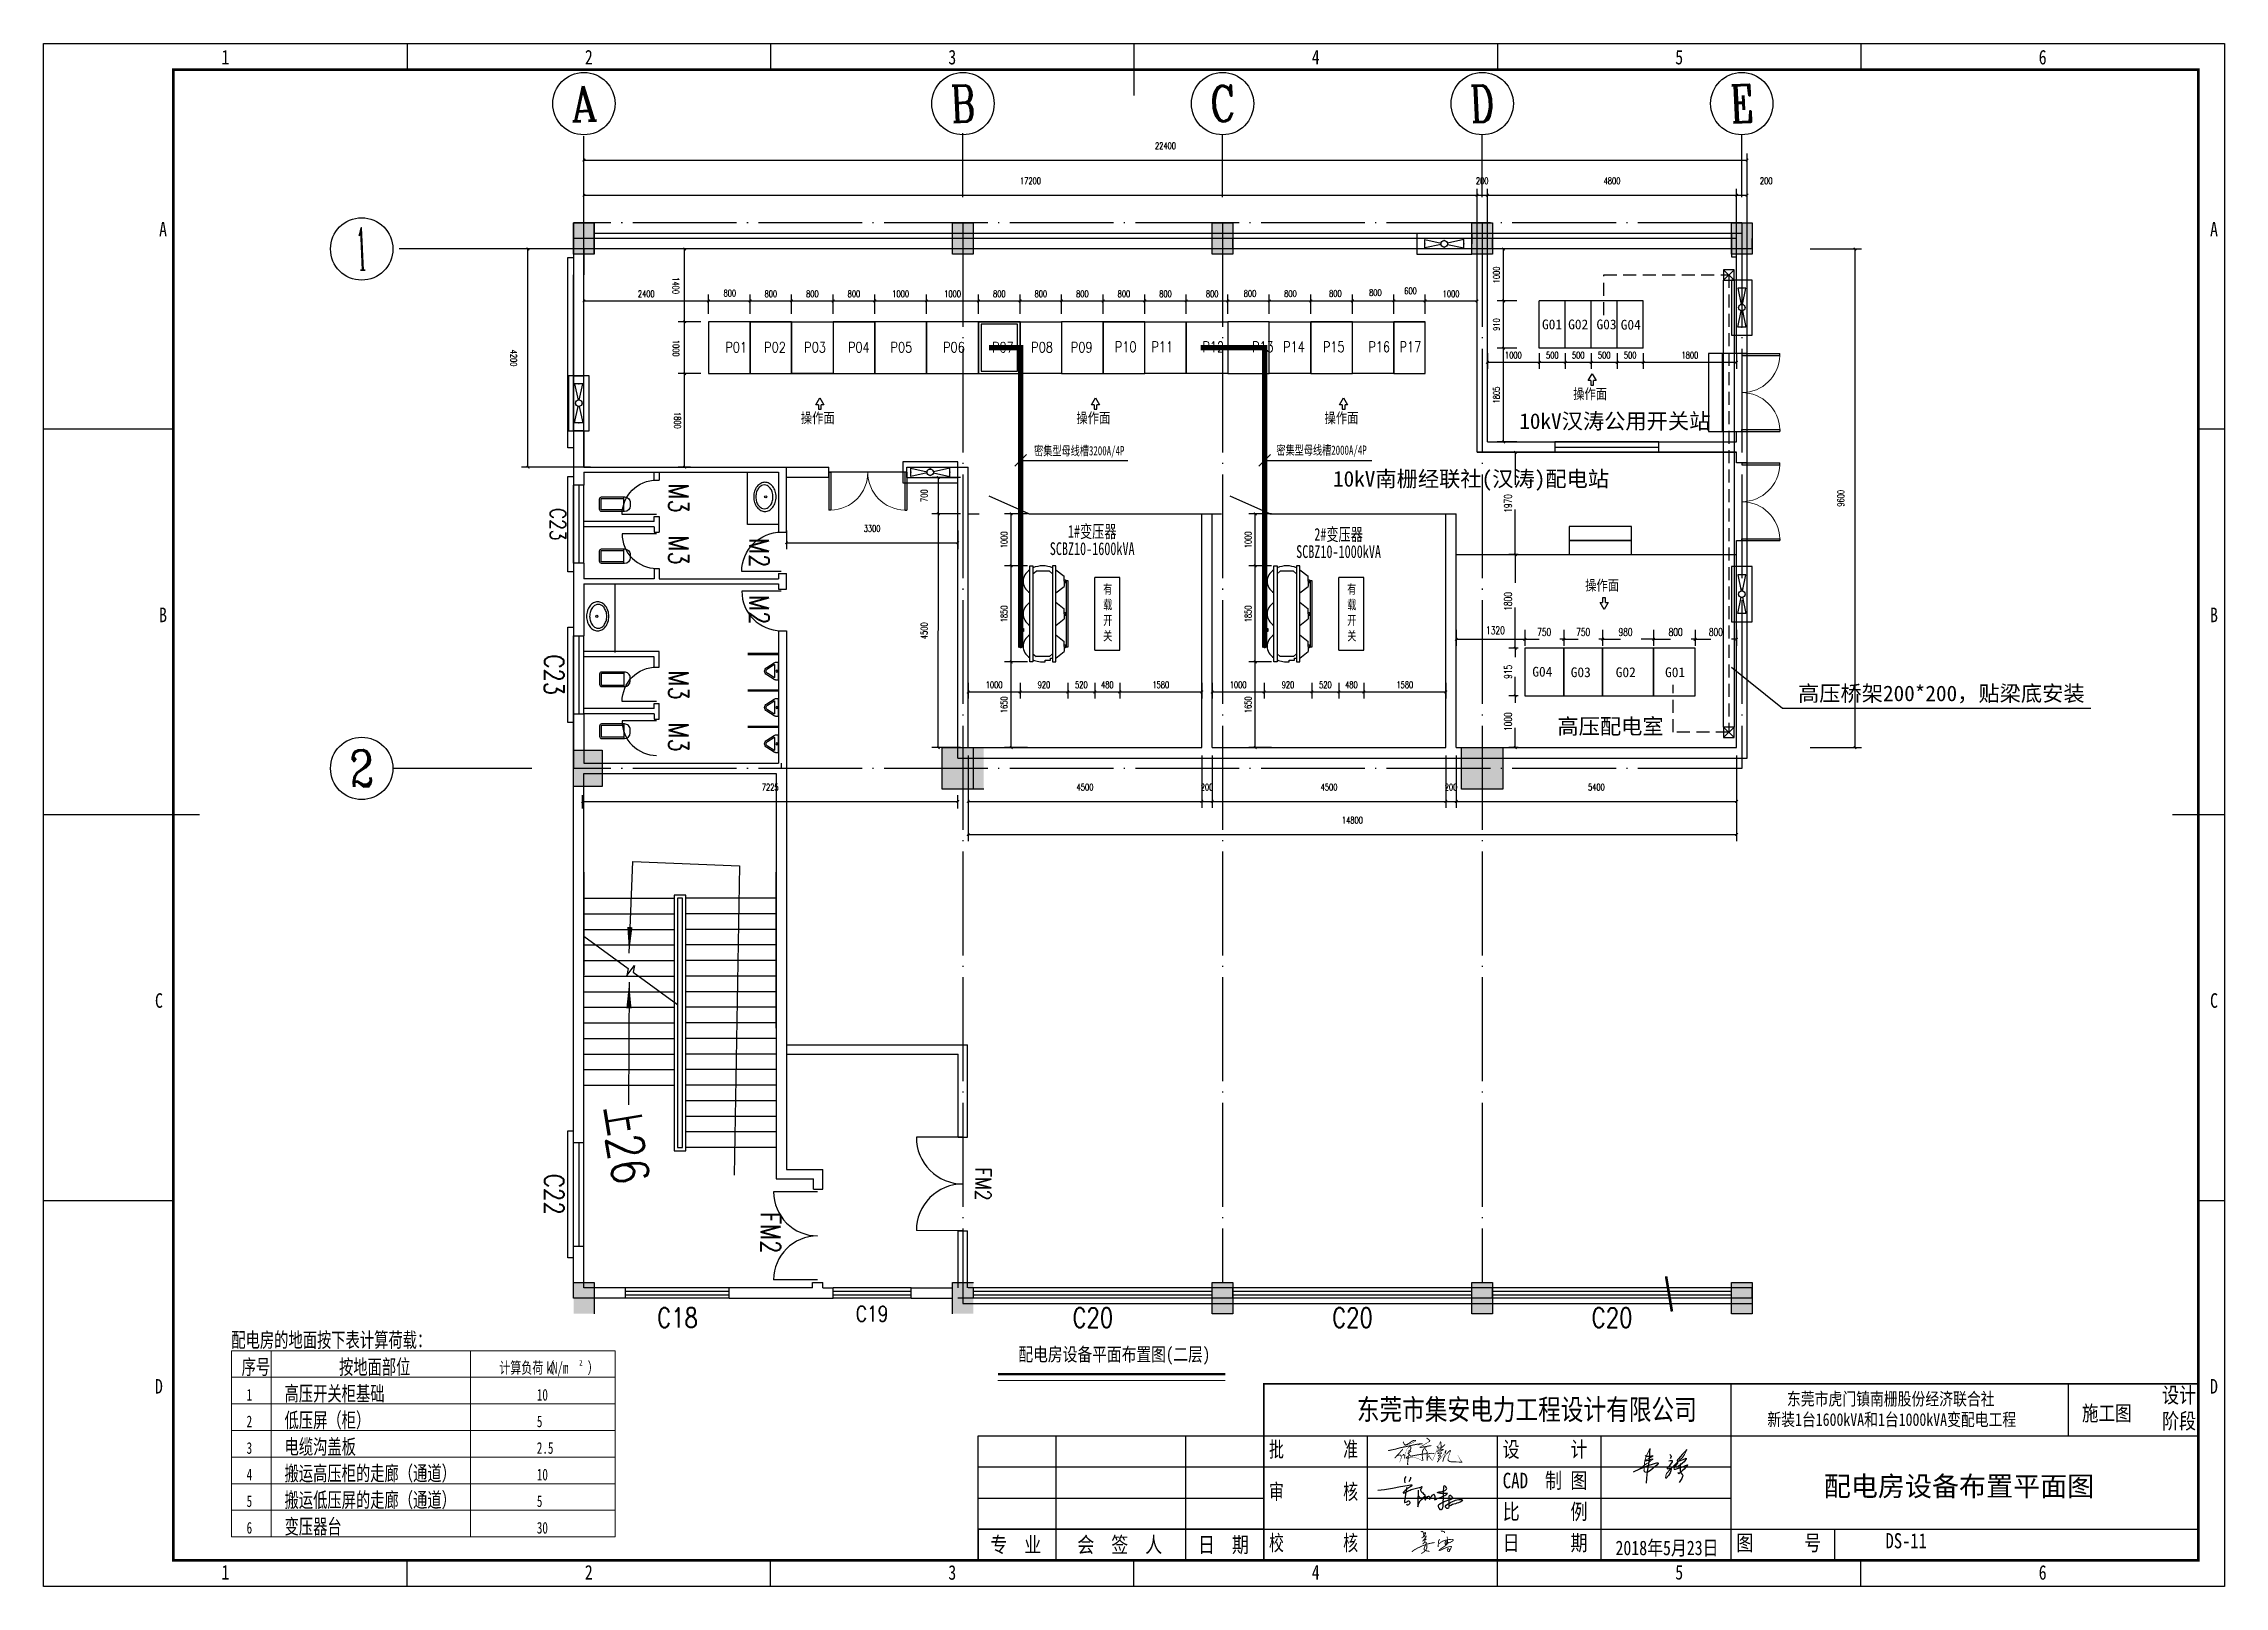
# Model space of a CAD drawing. Extents: x -700117 to -483644, y 1301776 to 1331476.
# Drawn here: x -525644 to -483644, y 1301776 to 1331476 of the extents above; entities that cross this region are included whole.
import ezdxf
from ezdxf.enums import TextEntityAlignment as Align

# ---------------------------------------------------------------- set-up
doc = ezdxf.new("R2010")
doc.units = 0
doc.header["$LTSCALE"] = 1000
doc.header["$PDSIZE"] = 0.2
for name, pattern in [('ACAD_ISO04W100', [30.5, 24, -3, 0.5, -3]), ('DASHED2', [0.375, 0.25, -0.125]), ('DOTE', [2.42, 2, -0.2, 0.02, -0.2])]:
    doc.linetypes.add(name, pattern=pattern)
doc.layers.get('0').update_dxf_attribs({"linetype": 'CONTINUOUS'})
doc.layers.get('Defpoints').update_dxf_attribs({"linetype": 'CONTINUOUS'})
for name, color, linetype in [('01', 7, 'CONTINUOUS'), ('1', 7, 'CONTINUOUS'), ('2', 2, 'CONTINUOUS'), ('A-DRWD', 142, 'CONTINUOUS'), ('A-WALL', 2, 'CONTINUOUS'), ('AXIS', 3, 'CONTINUOUS'), ('AXIS_TEXT', 7, 'CONTINUOUS'), ('B', 241, 'CONTINUOUS'), ('DOTE', 1, 'DOTE'), ('EQUIP-动力', 3, 'CONTINUOUS'), ('LVTRY', 6, 'CONTINUOUS'), ('PUB_DIM', 3, 'CONTINUOUS'), ('PUB_TEXT', 7, 'CONTINUOUS'), ('STAIR', 2, 'CONTINUOUS'), ('TEL_DIM', 3, 'CONTINUOUS'), ('TEL_TEXT', 7, 'CONTINUOUS'), ('TK', 5, 'CONTINUOUS'), ('WALL', 255, 'CONTINUOUS'), ('WINDOW', 3, 'CONTINUOUS'), ('WINDOW_TEXT', 7, 'CONTINUOUS'), ('内框', 3, 'CONTINUOUS'), ('剪力墙柱填充', 6, 'CONTINUOUS'), ('图框TEXT', 30, 'CONTINUOUS'), ('图签', 7, 'CONTINUOUS'), ('外框', 2, 'CONTINUOUS'), ('文字', 255, 'CONTINUOUS'), ('柱线', 6, 'CONTINUOUS')]:
    doc.layers.add(name, color=color, linetype=linetype)
doc.layers.add('E-DIMS2', color=220, linetype='CONTINUOUS', lineweight=20)
doc.layers.add('尺寸标注0.15', color=3, linetype='CONTINUOUS', lineweight=15)
doc.styles.add('-宋体', font='', dxfattribs={"width": 0.8})
doc.styles.add('_HZTXT', font='txt.shx', dxfattribs={"width": 0.8, "bigfont": 'HZTXT.shx'})
doc.styles.add('_SIMPLEX', font='SIMPLEX.shx', dxfattribs={"width": 0.8})
doc.styles.add('_TCH_AXIS', font='COMPLEX', dxfattribs={"bigfont": 'GBCBIG'})
doc.styles.add('_TCH_DIM', font='SIMPLEX', dxfattribs={"bigfont": 'GBCBIG'})
doc.styles.add('_TCH_DIM_T3', font='SIMPLEX', dxfattribs={"width": 0.705882, "bigfont": 'GBCBIG'})
doc.styles.add('_TCH_DIM_T3_T3', font='SIMPLEX', dxfattribs={"width": 0.705882, "bigfont": 'GBCBIG'})
doc.styles.add('COMPLEX', font='COMPLEX')
doc.styles.add('SIMPLEX', font='SIMPLEX.SHX')
doc.styles.get("Standard").update_dxf_attribs({"font": 'rs', "width": 1.1, "bigfont": 'hztxt'})
doc.styles.add('宋体', font='', dxfattribs={"width": 0.8, "height": 3.8})
doc.styles.add('宋体1', font='', dxfattribs={"width": 0.7})
doc.styles.add('宋体2', font='', dxfattribs={"width": 0.8, "height": 7})
doc.styles.add('设计院字体', font='仿宋_GB2312.ttf', dxfattribs={"width": 0.8})
doc.styles.get('-宋体').set_extended_font_data('SimSun')
doc.styles.get('宋体').set_extended_font_data('SimSun')
doc.styles.get('宋体1').set_extended_font_data('SimSun')
doc.styles.get('宋体2').set_extended_font_data('SimSun')
doc.dimstyles.new('_TCH_ARCH&&50', dxfattribs={"dimtxt": 148.75, "dimasz": 50, "dimexe": 125, "dimexo": 150, "dimgap": 63.125, "dimtad": 1, "dimdec": 0, "dimzin": 0, "dimdsep": 46, "dimtxsty": '_TCH_DIM_T3', "dimblk": 'ARCHTICK', "dimcen": 0.09, "dimclrt": 7, "dimazin": 2, "dimtfac": 1, "dimtdec": 0, "dimtix": 1, "dimtmove": 2, "dimatfit": 3, "dimldrblk": 'ARCHTICK', "dimfxl": 1, "dimtolj": 1, "dimtzin": 0, "dimarcsym": 0})
doc.dimstyles.new('_TCH_ARCH&&50$TCH&&100', dxfattribs={"dimtxt": 126.4375, "dimasz": 50, "dimexe": 125, "dimexo": 150, "dimgap": 74.28125, "dimtad": 1, "dimdec": 0, "dimzin": 0, "dimdsep": 46, "dimtxsty": '_TCH_DIM_T3_T3', "dimblk": 'ARCHTICK', "dimcen": 0.09, "dimclrt": 7, "dimazin": 2, "dimtfac": 1, "dimtdec": 0, "dimtix": 1, "dimtmove": 2, "dimatfit": 3, "dimldrblk": 'ARCHTICK', "dimfxl": 1, "dimtolj": 1, "dimtzin": 0, "dimarcsym": 0})

msp = doc.modelspace()

# ---------------------------------------------------------------- texts
at = {"color": 0, "style": '宋体', "width": 0.8}
for p in [(-496187, 1324633.5), (-511062.7, 1324170.9), (-505753.8, 1324170.9), (-500975, 1324170.9), (-495956.9, 1320949.1)]:
    msp.add_text('操作面', height=199.87, dxfattribs=at).set_placement(p)
at = {"ltscale": 1000, "style": '设计院字体', "width": 0.7}
for s, p in [('1#变压器', (-505449.1, 1322090.8)), ('2#变压器', (-500704.2, 1322034)), ('SCBZ10-1600kVA', (-505449.1, 1321756.9)), ('SCBZ10-1000kVA', (-500704.2, 1321700.1))]:
    msp.add_text(s, height=245, rotation=359.99966, dxfattribs=at).set_placement(p, align=Align.MIDDLE)
at = {"color": 0, "style": '宋体', "width": 0.8}
for s, height, rotation, p in [('东莞市虎门镇南栅股份经济联合社', 244.33, 359.99989, (-492069.1, 1305262.9)), ('新装1台1600kVA和1台1000kVA变配电工程', 244.33, 359.99989, (-492446.3, 1304866)), ('DS-11', 292.31, 0, (-490169.7, 1302507.9))]:
    msp.add_text(s, height=height, rotation=rotation, dxfattribs=at).set_placement(p)
msp.add_text('施工图', height=292.31, rotation=0, dxfattribs=at).set_placement((-485909.3, 1304963.1), align=Align.CENTER)
at = {"color": 0, "style": '宋体'}
msp.add_text('配电房设备布置平面图', height=381.86, rotation=0, dxfattribs=at).set_placement((-488754.8, 1303513.1), align=Align.CENTER)
at = {"color": 1, "linetype": 'ByBlock', "ltscale": 0.1, "attachment_point": 9, "rotation": 0.00017}
for s, insert, char_height, width in [('{\\fSimSun|b0|i0|c134|p2;G01}', (-496400.4, 1325973.3), 189, 4907.339), ('{\\fSimSun|b0|i0|c134|p2;G02}', (-495896.4, 1325973.3), 189, 4907.339), ('{\\fSimSun|b0|i0|c134|p2;G03}', (-495350.5, 1325973.3), 189, 4907.339), ('{\\fSimSun|b0|i0|c134|p2;G04}', (-494883.9, 1325967), 189, 4907.339), ('{\\fSimSun|b0|i0|c134|p2;10kV汉涛公用开关站}', (-493543.6, 1324024.9), 300, 7789.427), ('{\\fSimSun|b0|i0|c134|p2;10kV南栅经联社(汉涛)配电站}', (-495495.2, 1322868.3), 300, 7789.427), ('{\\fSimSun|b0|i0|c134|p2;G04}', (-496587.2, 1319286.8), 189, 4907.339), ('{\\fSimSun|b0|i0|c134|p2;G03}', (-495846.6, 1319276.8), 189, 4907.339), ('{\\fSimSun|b0|i0|c134|p2;G02}', (-494980.1, 1319276.8), 189, 4907.339), ('{\\fSimSun|b0|i0|c134|p2;G01}', (-494030.1, 1319276.8), 189, 4907.339), ('{\\fSimSun|b0|i0|c134|p2;高压桥架200*200，贴梁底安装}', (-486335.4, 1318773.5), 300, 7789.427), ('{\\fSimSun|b0|i0|c134|p2;高压配电室}', (-494444, 1318150.3), 300, 7789.427)]:
    msp.add_mtext(s, dxfattribs=dict(at, insert=insert, char_height=char_height, width=width))
at = {"layer": '1', "ltscale": 1000, "style": '宋体1', "width": 0.7}
for s, p in [('密集型母线槽3200A/4P', (-505697.7, 1323638.7)), ('密集型母线槽2000A/4P', (-501031.6, 1323650.5))]:
    msp.add_text(s, height=179.55, rotation=0, dxfattribs=at).set_placement(p, align=Align.MIDDLE_CENTER)
at = {"layer": '1', "ltscale": 1000, "char_height": 179.6, "width": 538.65, "attachment_point": 5, "rotation": 359.99983, "style": '宋体1'}
for insert in [(-505149.1, 1320515.7), (-500449.1, 1320515.7)]:
    msp.add_mtext('有\\P载\\P开\\P关', dxfattribs=dict(at, insert=insert))
at = {"layer": 'B', "color": 7, "style": '_TCH_DIM', "width": 0.8}
for s, p in [('P01', (-512515.3, 1325530)), ('P02', (-511767, 1325530)), ('P03', (-510995.9, 1325530)), ('P04', (-510153.2, 1325530)), ('P05', (-509333.9, 1325530)), ('P06', (-508321.3, 1325530)), ('P07', (-507378.7, 1325530)), ('P08', (-506624, 1325530)), ('P09', (-505861.1, 1325530)), ('P10', (-505014.9, 1325538.8)), ('P11', (-504310.1, 1325538.8)), ('P12', (-503328, 1325538.8)), ('P13', (-502372.4, 1325538.8)), ('P14', (-501772.4, 1325538.8)), ('P15', (-501005.3, 1325538.8)), ('P16', (-500131, 1325538.8)), ('P17', (-499529.2, 1325538.8))]:
    msp.add_text(s, height=200, rotation=0.00017, dxfattribs=at).set_placement(p)
at = {"layer": 'PUB_TEXT', "style": '_HZTXT', "width": 0.8}
msp.add_text('上26', height=700, rotation=279.43413, dxfattribs=at).set_placement((-514910.2, 1310971.9))
at = {"layer": 'TEL_TEXT', "style": '-宋体', "width": 0.8}
msp.add_text('配电房设备平面布置图(二层)', height=260.506, dxfattribs=at).set_placement((-505024.4, 1306035), align=Align.BOTTOM_CENTER)
at = {"layer": '图框TEXT', "style": '宋体1', "width": 0.8}
msp.add_text('2018年5月23日', height=280, rotation=0, dxfattribs=at).set_placement((-495370.9, 1302377))
at = {"layer": '文字', "color": 30, "linetype": 'Continuous', "lineweight": 20, "style": '宋体1', "width": 0.7}
for s, height, p in [('配电房的地面按下表计算荷载：', 288.043, (-522029.1, 1306377.1)), ('序号', 288.04, (-521830.4, 1305856.9)), ('按地面部位', 288.04, (-519954.8, 1305856.9)), ('1', 224, (-521734.5, 1305352.4)), ('高压开关柜基础', 288.04, (-521003.7, 1305344.8)), ('10', 224.03, (-516145.3, 1305352.4)), ('2', 224, (-521734.5, 1304840.3)), ('低压屏（柜）', 288.04, (-521003.7, 1304832.7)), ('5', 224, (-516145.3, 1304840.3)), ('3', 224, (-521734.5, 1304328.2)), ('电缆沟盖板', 288.04, (-521003.7, 1304320.6)), ('2.5', 224.03, (-516145.3, 1304328.2)), ('搬运高压柜的走廊（通道）', 288.043, (-521003.7, 1303808.6)), ('4', 224, (-521734.5, 1303816.2)), ('10', 224.03, (-516145.3, 1303816.2)), ('5', 224, (-521734.5, 1303304.1)), ('搬运低压屏的走廊（通道）', 288.043, (-521003.7, 1303296.5)), ('5', 224, (-516145.3, 1303304.1)), ('6', 224, (-521734.5, 1302792)), ('变压器台', 288.04, (-521003.7, 1302784.4)), ('30', 224.03, (-516145.3, 1302792))]:
    msp.add_text(s, height=height, rotation=0, dxfattribs=at).set_placement(p)
at = {"layer": '文字', "color": 30, "linetype": 'Continuous', "style": '宋体1', "width": 0.7}
for s, height, p in [('计算负荷（', 221.8, (-516868.1, 1305873.3)), ('kN/m', 221.8, (-515959.9, 1305873.3)), ('2', 110.9, (-515329, 1306028)), ('）', 221.8, (-515167.5, 1305873.3))]:
    msp.add_text(s, height=height, rotation=0, dxfattribs=at).set_placement(p)

# ---------------------------------------------------------------- blocks, each defined once
blk = doc.blocks.new('集安会签栏')
at = {"layer": '内框', "const_width": 30}
blk.add_lwpolyline([(0, 0), (-5500, 0), (-5500, 600), (0, 600), (0, 0)], close=True, dxfattribs=at)
at = {"layer": '图签'}
for p, q in [((-5500, 2400), (0, 2400)), ((-5500, 600), (-5500, 2400)), ((-4000, 0), (-4000, 2400)), ((-1500, 0), (-1500, 2400)), ((0, 600), (0, 2400)), ((-5500, 1800), (0, 1800)), ((-5500, 1200), (0, 1200))]:
    blk.add_line(p, q, dxfattribs=at)
at = {"layer": '图框TEXT', "style": '宋体2', "width": 0.8}
for s, p in [('专  业', (-5269, 152)), ('会  签  人', (-3592, 152)), ('日  期', (-1269, 152))]:
    blk.add_text(s, height=300, dxfattribs=at).set_placement(p)
blk = doc.blocks.new('集安图标')
at = {"layer": '内框', "const_width": 30}
blk.add_lwpolyline([(0, 3400), (-18000, 3400), (-18000, 0), (0, 0), (0, 3400)], dxfattribs=at)
at = {"layer": '图签'}
for p, q in [((-9000, 0), (-9000, 3400)), ((-2500, 2400), (-2500, 3400)), ((-18000, 2400), (0, 2400)), ((-16000, 0), (-16000, 2400)), ((-13500, 0), (-13500, 2400)), ((-11500, 0), (-11500, 2400)), ((-18000, 1800), (-9000, 1800)), ((-16000, 1200), (-9000, 1200)), ((-18000, 600), (0, 600)), ((-7000, 0), (-7000, 600))]:
    blk.add_line(p, q, dxfattribs=at)
at = {"layer": '图框TEXT', "style": '宋体2'}
for s, width, p in [('设计', 0.8, (-700, 3033)), ('阶段', 0.8, (-700, 2533)), ('批        准', 0.7, (-17900, 1988)), ('设      计', 0.8, (-13400, 1988)), ('CAD  制 图', 0.8, (-13400, 1388)), ('审        核', 0.7, (-17900, 1173)), ('比      例', 0.8, (-13400, 788)), ('校        核', 0.7, (-17900, 188)), ('日      期', 0.8, (-13400, 188)), ('图      号', 0.8, (-8900, 188))]:
    blk.add_text(s, height=300, dxfattribs=dict(at, width=width)).set_placement(p)
at = {"layer": '图框TEXT', "style": '宋体2', "width": 0.8}
blk.add_text('东莞市集安电力工程设计有限公司', height=400, dxfattribs=at).set_placement((-12935, 2705), align=Align.CENTER)
blk = doc.blocks.new('集安A3图框')
at = {"layer": 'TK'}
for p, q in [((-35000, 29700), (-35000, 29200)), ((-28000, 29700), (-28000, 29200)), ((-21000, 29700), (-21000, 28700)), ((-14000, 29700), (-14000, 29200)), ((-7000, 29700), (-7000, 29200)), ((-39500, 22275), (-42000, 22275)), ((0, 22275), (-500, 22275)), ((-39000, 14850), (-42000, 14850)), ((0, 14850), (-1000, 14850)), ((-39500, 7425), (-42000, 7425)), ((0, 7425), (-500, 7425)), ((-500, 3900), (-500, 500)), ((-35000, 0), (-35000, 500)), ((-28000, 0), (-28000, 500)), ((-24000, 500), (-500, 500)), ((-21000, 0), (-21000, 500)), ((-14000, 0), (-14000, 500)), ((-7000, 0), (-7000, 500))]:
    blk.add_line(p, q, dxfattribs=at)
at = {"layer": '内框', "const_width": 50, "flags": 128}
blk.add_lwpolyline([(-39500, 500), (-39500, 29200), (-500, 29200), (-500, 500)], close=True, dxfattribs=at)
at = {"layer": '外框', "flags": 128}
blk.add_lwpolyline([(-42000, 0), (-42000, 29700), (0, 29700), (0, 0)], close=True, dxfattribs=at)
for name, p in [('集安图标', (-500, 500)), ('集安会签栏', (-18500, 500))]:
    blk.add_blockref(name, p)
at = {"layer": 'TK', "style": '宋体', "width": 0.8}
for s, p in [('1', (-38500, 29300)), ('2', (-31500, 29300)), ('3', (-24500, 29300)), ('4', (-17500, 29300)), ('5', (-10500, 29300)), ('6', (-3500, 29300)), ('A', (-39700, 25988)), ('A', (-200, 25988)), ('B', (-39700, 18562)), ('B', (-200, 18562)), ('C', (-39779, 11138)), ('C', (-200, 11138)), ('D', (-39780, 3712)), ('D', (-200, 3712)), ('1', (-38500, 131)), ('2', (-31500, 131)), ('3', (-24500, 128)), ('4', (-17500, 131)), ('5', (-10500, 131)), ('6', (-3500, 128))]:
    blk.add_text(s, height=280, dxfattribs=at).set_placement(p, align=Align.CENTER)
blk = doc.blocks.new('123566')
at = {"color": 7, "lineweight": 30}
for p, q in [((96.5, 103.4), (96.4, 101.1)), ((96.4, 101.1), (96.5, 99.2)), ((97.2, 105.5), (96.5, 103.4)), ((96.5, 99.2), (96.6, 96.1)), ((96.6, 96.1), (97.6, 88.9)), ((100.9, 112.2), (97.2, 105.5)), ((105.6, 79.4), (118.5, 81.7)), ((117, 100.8), (112.5, 91.9)), ((118.3, 104.6), (117, 100.8)), ((118, 110.2), (118.3, 104.6)), ((118.5, 81.7), (122.9, 81.1)), ((122.9, 81.1), (123.4, 79.9)), ((-0.8, 62.3), (23.7, 64.7)), ((23.7, 64.7), (52, 69.6)), ((52, 69.6), (81.5, 75.2)), ((81.5, 75.2), (105.6, 79.4)), ((92.4, 55.2), (91.6, 53.3)), ((91.6, 53.3), (91.9, 51.7)), ((91.9, 51.7), (93.6, 51.3)), ((96.8, 58.4), (92.4, 55.2)), ((93.6, 51.3), (101.8, 55)), ((96.2, 23.1), (95.9, 18.9)), ((95.9, 18.9), (96.4, 17.1)), ((99.1, 36), (96.2, 23.1)), ((96.4, 17.1), (97.3, 16.8)), ((99.1, 60.3), (96.8, 58.4)), ((97.3, 16.8), (102.5, 18.1)), ((101.9, 62.7), (99.1, 60.3)), ((100.4, 47.1), (99.1, 36)), ((101.9, 57.9), (100.4, 47.1)), ((101.8, 55), (105.1, 57)), ((103.3, 72.1), (101.9, 57.9)), ((104.1, 65), (101.9, 62.7)), ((102.5, 18.1), (104.6, 18.7)), ((106.9, 67.3), (104.1, 65)), ((104.6, 18.7), (107.9, 20.6)), ((105.8, 8.5), (104.8, 10.8)), ((105.1, 57), (108.9, 58.8)), ((106.4, 6.8), (105.8, 8.5)), ((107.1, 6.4), (106.4, 6.8)), ((109.1, 69.1), (106.9, 67.3)), ((110.6, 8.1), (107.1, 6.4)), ((107.9, 20.6), (109.6, 22.3)), ((108.9, 58.8), (112.9, 60.7)), ((111.5, 70.7), (109.1, 69.1)), ((109.6, 22.3), (110.8, 22.7)), ((114.6, 11.8), (110.6, 8.1)), ((110.8, 22.7), (113.3, 22.3)), ((115.4, 73.1), (111.5, 70.7)), ((112.9, 60.7), (116.6, 62.1)), ((113.3, 22.3), (115.2, 20.4)), ((116, 15.2), (114.6, 11.8)), ((115.2, 20.4), (116.3, 17.5)), ((119.4, 75.7), (115.4, 73.1)), ((116.3, 17.5), (116, 15.2)), ((116.6, 62.1), (121.3, 63.8)), ((121.7, 77.2), (119.4, 75.7)), ((121.3, 63.8), (125.4, 65.1)), ((122.9, 78.9), (121.7, 77.2)), ((123.4, 79.9), (122.9, 78.9)), ((125.4, 65.1), (130.9, 66.9)), ((130.9, 66.9), (135.3, 67.9)), ((135.3, 67.9), (140.1, 69.2)), ((140.1, 69.2), (145.6, 70.7)), ((145.7, 14.6), (145.3, 1.4)), ((145.3, 1.4), (149.5, 14.1)), ((145.6, 70.7), (149.6, 71.7)), ((146.1, 55.8), (145.7, 24.2)), ((145.7, 24.2), (145.7, 14.6)), ((145.9, 61.8), (146.1, 55.8)), ((147.4, 39.9), (146.9, 40.2)), ((148.6, 38.7), (147.4, 39.9)), ((149.6, 38.2), (148.6, 38.7)), ((149.5, 14.1), (154, 22.8)), ((149.6, 71.7), (153.1, 72.2)), ((150.8, 36.8), (149.6, 38.2)), ((152.2, 35.2), (150.8, 36.8)), ((154.2, 34.1), (152.2, 35.2)), ((153.1, 72.2), (156.2, 73.1)), ((154, 22.8), (158.8, 28.3)), ((158.3, 33.2), (154.2, 34.1)), ((156.6, 66.6), (154.7, 62.8)), ((154.7, 62.8), (154.8, 61.6)), ((154.8, 61.6), (155.8, 59.5)), ((155.8, 59.5), (157.3, 57.3)), ((156.2, 73.1), (158.6, 74.3)), ((158.5, 70.6), (156.6, 66.6)), ((157.3, 57.3), (159.7, 54.9)), ((162.3, 33.2), (158.3, 33.2)), ((160.4, 73.8), (158.5, 70.6)), ((158.6, 74.3), (160.1, 74.8)), ((158.8, 28.3), (163.3, 31.7)), ((159.7, 54.9), (163.2, 51.7)), ((160.1, 74.8), (160.9, 75.1)), ((160.4, 73.8), (161.1, 75)), ((161, 75.1), (160.9, 75.1)), ((161.1, 75.1), (161, 75.1)), ((161.1, 75), (161.1, 75.1)), ((169, 36.5), (162.3, 33.2)), ((163.2, 51.7), (166.2, 48.4)), ((163.3, 31.7), (168.5, 34.1)), ((166.2, 48.4), (170.5, 44.3)), ((168.5, 34.1), (171.7, 35.6)), ((171.2, 39.5), (169, 36.5)), ((170.5, 44.3), (171.4, 41.7)), ((171.4, 41.7), (171.2, 39.5)), ((172.9, 28.6), (171.5, 25.4)), ((171.5, 25.4), (172.7, 26.8)), ((171.7, 35.6), (173.8, 36.8)), ((172.7, 26.8), (175.4, 30.9)), ((174.3, 31.5), (172.9, 28.6)), ((173.8, 36.8), (174.4, 37.1)), ((175.3, 34.3), (174.3, 31.5)), ((174.4, 37.1), (175.5, 37.2)), ((174.4, 37.1), (174.4, 37.1)), ((175.9, 35.3), (175.3, 34.3)), ((175.4, 30.9), (179, 34.9)), ((175.5, 37.2), (176, 36.8)), ((175.5, 37.2), (175.5, 37.2)), ((175.5, 37.2), (175.5, 37.2)), ((176, 35.9), (175.9, 35.3)), ((175.9, 35.3), (175.9, 35.3)), ((176, 36.8), (176, 35.9)), ((176, 36.8), (176, 36.8)), ((176, 35.9), (176, 35.9)), ((179, 34.9), (182.2, 38.5)), ((182.2, 38.5), (184.8, 39.5)), ((184.8, 39.5), (186.3, 39.5)), ((186.3, 39.5), (188.1, 38)), ((188.1, 38), (189, 36.1)), ((189.4, 33), (188.1, 28.5)), ((188.1, 28), (188.7, 28.8)), ((188.1, 28.5), (188.1, 28)), ((188.7, 28.8), (190.3, 31.7)), ((189, 36.1), (189.4, 33)), ((190.3, 31.7), (192.3, 34.3)), ((192.3, 34.3), (192.4, 35.1)), ((192.4, 35.1), (194.2, 37)), ((194.2, 37), (195.8, 39.3)), ((195.8, 39.3), (198.9, 43.2)), ((198.9, 43.2), (199.9, 44.6)), ((199.9, 44.6), (202.1, 46.3)), ((202.1, 46.3), (203.9, 47.1)), ((203.9, 47.1), (205.5, 45.8)), ((205.5, 45.8), (206.7, 42.7)), ((206.7, 42.7), (207, 38.7)), ((207, 35.1), (206.7, 32.5)), ((206.7, 32.5), (206.8, 29)), ((206.8, 29), (208.1, 27)), ((207, 38.7), (207, 35.1)), ((208.1, 27), (210.4, 27.3)), ((210.4, 27.3), (213.6, 29.1)), ((213.6, 29.1), (216.7, 30.9)), ((216.7, 30.9), (226.6, 35.4)), ((216.8, 53.4), (219.2, 54.5)), ((217, 52.1), (216.8, 53.4)), ((222.4, 51.2), (217, 52.1)), ((219.2, 54.5), (223.5, 55.7)), ((220.8, 6.7), (221.9, 9.8)), ((221, 2.8), (220.8, 6.7)), ((222.6, -2.3), (221, 2.8)), ((221.9, 9.8), (228.2, 13.4)), ((228.3, 50.3), (222.4, 51.2)), ((223.5, 55.7), (227.9, 56.4)), ((226.6, 35.4), (232.8, 37.2)), ((227.9, 56.4), (233.9, 57.2)), ((228.2, 13.4), (232.6, 15.4)), ((231.3, 50.3), (228.3, 50.3)), ((239.9, 49.6), (231.3, 50.3)), ((232.6, 15.4), (237.7, 17.8)), ((232.8, 37.2), (241.1, 41)), ((233.9, 57.2), (237.7, 57.9)), ((236.4, 3.8), (235.5, -3.1)), ((236.6, 11.3), (236.4, 3.8)), ((237.1, 17.6), (236.6, 11.3)), ((237.7, 34), (237.1, 17.6)), ((237.7, 57.9), (241.5, 59)), ((238, 46.8), (237.7, 34)), ((237.7, 17.8), (242.2, 20.2)), ((239, 68.1), (237.9, 61)), ((237.9, 61), (238, 54.3)), ((238, 54.3), (238, 46.8)), ((239.3, 71.5), (239, 68.1)), ((239.9, 74.2), (239.3, 71.5)), ((241, 76.6), (239.9, 74.2)), ((242.4, 49.6), (239.9, 49.6)), ((243.1, 77.7), (241, 76.6)), ((241.1, 41), (244.6, 43)), ((241.5, 59), (246.6, 61.7)), ((242.2, 20.2), (248.9, 23.2)), ((246.8, 49.6), (242.4, 49.6)), ((245.7, 76.9), (243.1, 77.7)), ((244.6, 43), (248.2, 45)), ((246.9, 75.7), (245.7, 76.9)), ((246.6, 61.7), (248.9, 63.9)), ((246.6, 3.8), (248.7, 6.7)), ((246.7, 0.2), (246.6, 3.8)), ((248.6, -2.9), (246.7, 0.2)), ((249.8, 49.7), (246.8, 49.6)), ((248.2, 74), (246.9, 75.7)), ((250.6, 71.1), (248.2, 74)), ((248.2, 45), (250.6, 46.3)), ((248.7, 6.7), (254.4, 10.4)), ((248.9, 63.9), (250.7, 65.5)), ((248.9, 23.2), (254.9, 25.4)), ((251.8, 49.9), (249.8, 49.7)), ((251.7, 68.4), (250.6, 71.1)), ((250.6, 46.3), (253.3, 48.1)), ((250.7, 65.5), (251.7, 68.4)), ((253.5, 49.4), (251.8, 49.9)), ((253.3, 48.1), (253.5, 49.4)), ((254.4, 10.4), (261.1, 14.5)), ((254.9, 25.4), (260, 26.7)), ((258.5, 0.4), (257.6, -3.6)), ((258.9, 5.1), (258.5, 0.4)), ((258.9, 39.2), (258.7, 33.8)), ((258.7, 33.8), (258.7, 30.7)), ((258.7, 30.7), (259.3, 26.7)), ((258.9, 14.2), (258.7, 9.8)), ((258.7, 9.8), (258.9, 5.1)), ((259.8, 41.6), (258.9, 39.2)), ((259.4, 20.7), (258.9, 14.2)), ((259.3, 26.7), (259.4, 20.7)), ((262, 43), (259.8, 41.6)), ((260, 26.7), (265.3, 28.3)), ((262.7, 5.1), (260.7, 4.2)), ((261.1, 14.5), (266.3, 18.2)), ((264.3, 43), (262, 43)), ((266, 6.2), (262.7, 5.1)), ((266, 42.1), (264.3, 43)), ((265.3, 28.3), (268, 29.2)), ((268, 40.5), (266, 42.1)), ((272.5, 8.9), (266, 6.2)), ((266.3, 18.2), (271.8, 20.3)), ((270.1, 38.3), (268, 40.5)), ((268, 29.2), (272, 31)), ((271.6, 36.7), (270.1, 38.3)), ((273.4, 35.2), (271.6, 36.7)), ((271.8, 20.3), (279, 23.4)), ((272, 31), (274, 32.5)), ((277.8, 10.5), (272.5, 8.9)), ((274.1, 33.6), (273.4, 35.2)), ((274, 32.5), (274.1, 33.6)), ((283.4, 12.5), (277.8, 10.5)), ((279, 23.4), (283.6, 24.9)), ((288.1, 13.8), (283.4, 12.5)), ((283.6, 24.9), (288.1, 26)), ((288.1, 26), (296.1, 27.4)), ((293.9, 15.6), (288.1, 13.8)), ((302.3, 19.3), (293.9, 15.6)), ((296.1, 27.4), (300.3, 28)), ((300.3, 28), (302.3, 28)), ((302.3, 28), (305.2, 27.4)), ((306.4, 21.2), (302.3, 19.3)), ((305.2, 27.4), (307.5, 26.3)), ((308.4, 24), (306.4, 21.2)), ((307.5, 26.3), (308.4, 24)), ((224.3, -5.4), (222.6, -2.3)), ((226.6, -9), (224.3, -5.4)), ((228.4, -11), (226.6, -9)), ((231.1, -10.3), (228.4, -11)), ((233.9, -7.9), (231.1, -10.3)), ((235.5, -3.1), (233.9, -7.9)), ((251.8, -5), (248.6, -2.9)), ((254.5, -5.2), (251.8, -5)), ((257.6, -3.6), (254.5, -5.2))]:
    blk.add_line(p, q, dxfattribs=at)
blk = doc.blocks.new('A$C4F656C09')
at = {"color": 7}
for points, const_width in [([(4118, 3), (4173, -20), (4331, -143), (4381, -189), (4399, -227), (4387, -258), (4367, -291), (4333, -314)], 80), ([(881, -1067), (1502, -935), (2001, -795)], 80), ([(1607, -1497), (1444, -1700)], 80), ([(1510, -1618), (1622, -1550), (1724, -1470)], 25), ([(2129, -925), (1871, -1226), (1607, -1497)], 80), ([(1724, -1470), (1772, -1443), (1827, -1431), (1878, -1431), (1933, -1439), (1969, -1479), (1984, -1519), (1999, -1572)], 80), ([(1946, -1804), (1901, -1934), (1937, -1863)], 30), ([(1999, -1572), (1990, -1651), (1946, -1804)], 50), ([(2001, -795), (2153, -780), (2353, -733)], 80), ([(2078, -764), (2001, -795)], 20), ([(2102, -1492), (2157, -1417)], 80), ([(2750, -485), (2078, -764)], 20), ([(2125, -323), (2148, -331), (2180, -388), (2252, -538)], 80), ([(2157, -1417), (2181, -1389), (2192, -1381), (2204, -1380), (2221, -1390), (2245, -1427)], 80), ([(2245, -1427), (2278, -1503), (2283, -1531), (2285, -1547), (2284, -1578), (2278, -1637), (2240, -1737)], 60), ([(2252, -538), (2297, -577), (2348, -580), (2425, -565)], 80), ([(2278, -1637), (2325, -1454)], 40), ([(2353, -733), (3040, -580)], 80), ([(2325, -1454), (2394, -1140), (2440, -998)], 20), ([(2469, -1608), (2408, -1653), (2401, -1664), (2404, -1674), (2424, -1685), (2446, -1691), (2497, -1694), (2552, -1691), (2698, -1654)], 80), ([(2425, -565), (2632, -454), (2885, -279), (3021, -209)], 80), ([(2440, -998), (2486, -911), (2541, -854), (2597, -798)], 20), ([(2699, -1349), (2700, -1361), (2694, -1375), (2604, -1525), (2563, -1545), (2469, -1608)], 60), ([(2589, -1503), (2586, -1625), (2552, -1862), (2521, -2217), (2534, -2228), (2566, -2211), (2589, -2199)], 80), ([(2800, -1094), (2804, -1103), (2799, -1112), (2768, -1143), (2552, -1286)], 80), ([(2552, -1286), (2542, -1298), (2547, -1307), (2558, -1322), (2594, -1324), (2620, -1311), (2608, -1436), (2589, -1503)], 40), ([(2810, -810), (2808, -848), (2787, -932), (2766, -969), (2719, -1029), (2690, -1070), (2648, -1096), (2607, -1106), (2575, -1110)], 80), ([(2597, -798), (2648, -756), (2682, -742), (2707, -731)], 50), ([(2620, -1311), (2699, -1349)], 40), ([(2652, -1093), (2717, -1081), (2767, -1087), (2800, -1094)], 40), ([(2693, -1451), (2783, -1537), (3254, -1441), (3757, -1362), (3979, -1330), (4188, -1309), (4523, -1288), (4790, -1295)], 80), ([(2682, -1394), (2674, -1425), (2674, -1436), (2693, -1451)], 40), ([(2707, -731), (2746, -721), (2771, -730), (2799, -765), (2810, -810)], 80), ([(2698, -1654), (2855, -1615), (2915, -1600), (2959, -1598)], 30), ([(3466, -1763), (3232, -1667), (3120, -1644), (2995, -1613), (2959, -1598)], 25), ([(3021, -209), (3088, -192), (3142, -192), (3187, -205), (3187, -237), (3135, -288)], 80), ([(3040, -580), (3232, -544), (3332, -523), (3403, -513)], 80), ([(3403, -513), (3571, -489), (3679, -485), (3788, -470)], 80), ([(3788, -470), (3687, -507), (3582, -531), (3498, -563), (3381, -600)], 30), ([(3695, -1873), (3466, -1763)], 25), ([(3573, -756), (3562, -767), (3567, -776), (3585, -784), (3624, -793), (3659, -793), (3972, -735), (4226, -684), (4539, -636)], 80), ([(4333, -314), (3842, -604), (3573, -756)], 40), ([(3931, -889), (3850, -976), (3781, -1122), (3764, -1337), (3771, -1584), (3788, -1723), (3828, -1869)], 80), ([(4131, -1090), (4100, -1046), (4137, -1116), (4162, -1207), (4169, -1295), (4186, -1523)], 80), ([(4455, -649), (4188, -712), (4034, -805), (3931, -889)], 40), ([(4210, -1121), (4157, -1100), (4131, -1090)], 40), ([(4186, -1523), (4185, -1780), (4181, -1873), (4172, -1913)], 80), ([(4181, -1873), (4219, -1691), (4250, -1618)], 40), ([(4250, -1618), (4283, -1557), (4301, -1524), (4318, -1515), (4331, -1520), (4352, -1542), (4510, -1766)], 50), ([(4510, -1766), (4597, -1869)], 40), ([(4763, -1294), (4570, -1262), (4522, -1240)], 15), ([(4597, -1869), (4624, -1892), (4637, -1888), (4648, -1859), (4914, -1244)], 25), ([(4914, -1244), (5072, -785), (5159, -604)], 25), ([(4989, -664), (5034, -723), (5063, -762), (5100, -811), (5131, -830)], 80), ([(5363, -819), (5343, -881), (5232, -955), (5123, -1027), (4995, -1103), (4980, -1127)], 40), ([(4980, -1127), (4996, -1138), (5078, -1122)], 40), ([(5163, -1816), (5163, -1847), (5041, -2018), (5015, -2030)], 80), ([(5041, -2018), (5142, -1900), (5401, -1589)], 40), ([(5101, -1253), (5074, -1272), (5071, -1295), (5080, -1304), (5111, -1307), (5140, -1303)], 80), ([(5078, -1122), (5194, -1066), (5273, -1034), (5340, -1007)], 40), ([(5131, -1722), (5120, -1741), (5136, -1756), (5163, -1784), (5163, -1816)], 80), ([(5257, -1151), (5101, -1253)], 50), ([(5100, -811), (5113, -859), (5123, -898), (5150, -939), (5184, -959)], 25), ([(5155, -1456), (5130, -1484), (5130, -1505), (5157, -1511), (5195, -1511)], 80), ([(5131, -830), (5202, -842), (5255, -842), (5338, -820), (5410, -770)], 60), ([(5331, -1511), (5328, -1528), (5313, -1552), (5131, -1722)], 50), ([(5140, -1303), (5315, -1258)], 50), ([(5304, -1353), (5155, -1456)], 50), ([(5159, -604), (5290, -319), (5307, -304), (5323, -307), (5330, -330)], 35), ([(5195, -1511), (5287, -1493), (5319, -1496), (5331, -1511)], 60), ([(5455, -1030), (5257, -1151)], 50), ([(5343, -881), (5282, -1008), (5259, -1034)], 40), ([(5315, -1258), (5368, -1253), (5387, -1260), (5392, -1276), (5376, -1290)], 80), ([(5376, -1290), (5330, -1330), (5304, -1353)], 50), ([(5330, -330), (5359, -743), (5363, -819)], 80), ([(5340, -1007), (5438, -979), (5484, -964)], 80), ([(5555, -668), (5493, -749), (5411, -837), (5343, -881)], 40), ([(5410, -770), (5509, -715), (5587, -635), (5663, -556), (5682, -536)], 80), ([(5401, -1589), (5671, -1211)], 25), ([(5484, -964), (5522, -959), (5538, -965), (5534, -976), (5509, -995), (5469, -1024), (5455, -1030)], 80), ([(5493, -1979), (5524, -1874), (5638, -1618), (5824, -1335)], 40), ([(5610, -1583), (5516, -1903)], 80), ([(5710, -1289), (5610, -1583)], 40), ([(5671, -1211), (5769, -1027)], 60), ([(5769, -1027), (5710, -1289)], 80), ([(5769, -1027), (5768, -1001)], 80), ([(5824, -1335), (5986, -1156), (6079, -1078), (6104, -1056), (6126, -1054), (6136, -1067), (6142, -1095), (6139, -1131)], 80), ([(5943, -1831), (5955, -1906), (6050, -1961), (6132, -1993), (6371, -2016), (6539, -2018), (6776, -2022), (6995, -2026), (7081, -2033), (7129, -2051)], 80), ([(6139, -1131), (6048, -1379), (5987, -1545), (5943, -1728), (5943, -1831)], 40), ([(6825, -1555), (6775, -1469), (6746, -1416)], 15), ([(6888, -1676), (6825, -1555)], 25), ([(6987, -1838), (6888, -1676)], 30), ([(7129, -2051), (7148, -2042), (7117, -2020), (7073, -1965), (6987, -1838)], 40), ([(3828, -1869), (3837, -1889), (3834, -1899), (3825, -1909), (3802, -1915), (3717, -1882), (3695, -1873)], 40), ([(5516, -1903), (5489, -1993), (5489, -2007)], 80)]:
    blk.add_lwpolyline(points, dxfattribs=dict(at, const_width=const_width))
blk.add_lwpolyline([(3135, -288, 30, 40, 0), (2997, -371, 30, 30, 0), (2750, -485, 30, 30, 0)], format="xyseb", dxfattribs=at)
blk = doc.blocks.new('_B4UXJ')
for p, q in [((-0.611, 0.5), (-0.611, 1.056)), ((-0.611, 1.056), (0.611, 1.056)), ((0.611, 1.056), (0.611, 0.5)), ((-0.5, 0.5), (0.5, 0.5)), ((0.5, 0), (-0.5, 0)), ((-0.5, -0.5), (0.5, -0.5))]:
    blk.add_line(p, q)
blk = doc.blocks.new('_LV6')
for p, q in [((-140, -340), (-140, -780)), ((-110, -340), (-110, -770)), ((100, -300), (-100, -300)), ((100, -330), (-100, -330)), ((110, -770), (110, -340)), ((140, -780), (140, -340)), ((140, -770), (-140, -770)), ((-30, -890), (30, -890))]:
    blk.add_line(p, q)
for centre, radius, start, end in [((-100, -340), 40, 90, 180), ((-100, -340), 10, 90, 180), ((100, -340), 40, 0, 90), ((100, -340), 10, 0, 90), ((-30, -780), 110, 180, 270), ((30, -780), 110, 270, 0)]:
    blk.add_arc(centre, radius, start, end)
blk = doc.blocks.new('_LV3')
for points in [[(280, -265, 0.12431), (260, -186, 0.105707), (198, -113, 0.086941), (110, -67, 0.077137), (0, -50, 0.077137), (-110, -67, 0.086941), (-198, -113, 0.105707), (-260, -186, 0.12431), (-280, -265, 0.12431), (-260, -344, 0.105707), (-198, -417, 0.086941), (-110, -463, 0.077137), (0, -480, 0.077137), (110, -463, 0.086941), (198, -417, 0.105707), (260, -344, 0.12431)], [(230, -275, 0.12431), (216, -220, 0.105707), (168, -163, 0.086941), (95, -125, 0.077137), (0, -110, 0.077137), (-95, -125, 0.086941), (-168, -163, 0.105707), (-216, -220, 0.12431), (-230, -275, 0.12431), (-216, -330, 0.105707), (-168, -387, 0.086941), (-95, -425, 0.077137), (0, -440, 0.077137), (95, -425, 0.086941), (168, -387, 0.105707), (216, -330, 0.12431)]]:
    blk.add_lwpolyline(points, format="xyb", close=True)
blk.add_circle((0, -250), 20)
blk = doc.blocks.new('_LV7')
for p, q in [((-170, -61), (-170, 0)), ((-170, 0), (170, 0)), ((170, -61), (170, 0)), ((-162, -88), (-69, -231)), ((-124, -91), (-43, -216)), ((-116, -76), (116, -76)), ((43, -216), (124, -91)), ((69, -231), (162, -88))]:
    blk.add_line(p, q)
blk.add_circle((0, -38), 17.7)
for centre, radius, start, end in [((-120, -61), 50, 180, 213.0863), ((-116, -86), 10, 90, 213.0863), ((0, -191), 80, 210, 330), ((0, -191), 50, 210, 330), ((116, -86), 10, 326.9137, 90), ((120, -61), 50, 326.9137, 0)]:
    blk.add_arc(centre, radius, start, end)
blk = doc.blocks.new('_DBLK')
blk.add_line((-0.45, 0), (-0.45, -0.95))
blk.add_arc((-0.45, 0), 0.95, 270, 0)
at = {"layer": 'WINDOW_TEXT', "style": 'SIMPLEX', "flags": 9}
blk.add_attdef('A', text='', height=1, dxfattribs=at).set_placement((0, 1.5), align=Align.MIDDLE)
blk = doc.blocks.new('$TelecSys$00000029')
at = {"linetype": 'Continuous'}
for p, q in [((-0.346, 0.93), (0.361, 0.93)), ((-0.346, 0.908), (-0.346, 0.93)), ((0.361, 0.908), (-0.346, 0.908)), ((-0.179, 0.875), (-0.179, 0.909)), ((-0.147, 0.909), (-0.147, 0.875)), ((0.361, 0.93), (0.361, 0.908)), ((-0.494, 0.66), (-0.494, 0.726)), ((-0.494, 0.726), (0.506, 0.726)), ((-0.147, 0.875), (-0.179, 0.875)), ((0.506, 0.726), (0.506, 0.66)), ((0.506, 0.66), (-0.494, 0.66)), ((-0.438, 0.317), (-0.438, 0.593)), ((0.45, 0.317), (0.45, 0.593)), ((0.506, 0.25), (-0.494, 0.25)), ((-0.494, 0.25), (-0.494, 0.184)), ((-0.493, 0.405), (-0.476, 0.405)), ((-0.476, 0.405), (-0.476, 0.293)), ((-0.476, 0.293), (-0.454, 0.293)), ((-0.454, 0.293), (-0.454, 0.25)), ((0.506, 0.184), (0.506, 0.25)), ((-0.494, 0.184), (0.506, 0.184)), ((-0.348, -0.023), (-0.348, 0.01)), ((-0.317, 0.01), (-0.317, -0.023)), ((-0.01, -0.023), (-0.01, 0.01)), ((0.022, 0.01), (0.022, -0.023)), ((0.329, -0.023), (0.329, 0.01)), ((0.361, 0.01), (0.361, -0.023)), ((-0.317, -0.023), (-0.348, -0.023)), ((-0.342, -0.043), (0.354, -0.043)), ((-0.342, -0.07), (-0.342, -0.043)), ((0.354, -0.07), (-0.342, -0.07)), ((0.022, -0.023), (-0.01, -0.023)), ((0.361, -0.023), (0.329, -0.023)), ((0.354, -0.043), (0.354, -0.07))]:
    blk.add_line(p, q, dxfattribs=at)
at = {"linetype": 'ACAD_ISO04W100'}
for p, q in [((-0.179, 0.875), (-0.147, 0.875)), ((-0.179, 0.855), (-0.179, 0.875)), ((-0.147, 0.855), (-0.179, 0.855)), ((-0.147, 0.875), (-0.147, 0.855))]:
    blk.add_line(p, q, dxfattribs=at)
at = {"linetype": 'Continuous', "ltscale": 2}
for p, q in [((-0.411, 0.66), (-0.438, 0.593)), ((0.424, 0.66), (0.45, 0.593)), ((-0.411, 0.25), (-0.438, 0.317)), ((0.424, 0.25), (0.45, 0.317)), ((-0.454, 0.184), (-0.385, 0.01)), ((-0.332, 0.01), (-0.385, 0.01)), ((-0.332, 0.01), (-0.28, 0.01)), ((-0.211, 0.184), (-0.28, 0.01)), ((-0.115, 0.184), (-0.047, 0.01)), ((0.006, 0.01), (-0.047, 0.01)), ((0.006, 0.01), (0.059, 0.01)), ((0.127, 0.184), (0.059, 0.01)), ((0.224, 0.184), (0.292, 0.01)), ((0.345, 0.01), (0.292, 0.01)), ((0.345, 0.01), (0.398, 0.01)), ((0.466, 0.184), (0.398, 0.01))]:
    blk.add_line(p, q, dxfattribs=at)
for centre, start_param, end_param in [((-0.332, 0.455), -0.849978, 0.849978), ((0.006, 0.455), -0.849978, 0.849978), ((0.345, 0.455), -0.849978, 0.849978), ((-0.332, 0.455), 1.047198, 1.692742), ((0.345, 0.455), 4.18879, 5.235988)]:
    blk.add_ellipse(centre, major_axis=(0, 0.41), ratio=0.392946, start_param=start_param, end_param=end_param, dxfattribs=at)
blk = doc.blocks.new('dx2$0$$DorLib2D$00000002')
for p, q in [((-0.5, 0), (-0.5, 0.4875)), ((-0.475, 0.4875), (-0.5, 0.4875)), ((-0.475, 0), (-0.475, 0.4875)), ((0.475, 0), (0.475, 0.4875)), ((0.475, 0.4875), (0.5, 0.4875)), ((0.5, 0), (0.5, 0.4875)), ((-0.5, 0), (-0.475, 0)), ((0.5, 0), (0.475, 0))]:
    blk.add_line(p, q)
at = {"lineweight": 13}
for centre, start, end in [((-0.4875, 0), 0, 88.53072), ((0.4875, 0), 91.46928, 180)]:
    blk.add_arc(centre, 0.4875, start, end, dxfattribs=at)
blk = doc.blocks.new('$equip$00001303')
for p, q in [((-1, 0.21), (-0.16, 0.03)), ((-1, -0.21), (-1, 0.21)), ((1, 0.21), (0.16, 0.03)), ((1, -0.21), (1, 0.21)), ((-0.16, -0.03), (-1, -0.21)), ((0.16, -0.03), (1, -0.21))]:
    blk.add_line(p, q)
blk.add_circle((0, 0), 0.167)
for p in [(-1, 0), (0, 0.17), (1, 0), (0, -0.17)]:
    blk.add_point(p)
at = {"flags": 9}
blk.add_attdef('A', (0, 0), '', height=0.00002, dxfattribs=at)
blk = doc.blocks.new('_wblk')
for p, q in [((-0.5, 0.5), (0.5, 0.5)), ((0.5, 0.1667), (-0.5, 0.1667)), ((0.5, -0.1667), (-0.5, -0.1667)), ((-0.5, -0.5), (0.5, -0.5))]:
    blk.add_line(p, q)
at = {"layer": 'WINDOW_TEXT', "style": 'SIMPLEX', "flags": 9}
blk.add_attdef('A', text='', height=1, dxfattribs=at).set_placement((0, 1.5), align=Align.MIDDLE)
blk = doc.blocks.new('_ARROW')
blk.add_solid([(0, 0), (-1, 0.1), (-1, -0.1)])
blk = doc.blocks.new('_DBLK1')
for p, q in [((-0.47, 0), (-0.47, -0.47)), ((0.47, 0), (0.47, -0.47))]:
    blk.add_line(p, q)
for centre, start, end in [((-0.47, 0), 270, 0), ((0.47, 0), 180, 270)]:
    blk.add_arc(centre, 0.47, start, end)
at = {"layer": 'WINDOW_TEXT', "style": 'SIMPLEX', "flags": 9}
blk.add_attdef('A', text='', height=1, dxfattribs=at).set_placement((0, 1.5), align=Align.MIDDLE)
blk = doc.blocks.new('M_A3PTU')
for p, q in [((-0.5, 0), (-0.499, -0.498)), ((0.5, 0), (0.499, -0.498))]:
    blk.add_line(p, q)
for centre, start, end in [((-0.498, -0.001), 269.885, 0.0763), ((0.498, -0.001), 179.9237, 270.115)]:
    blk.add_arc(centre, 0.498, start, end)
blk = doc.blocks.new('_ArchTick')
at = {"color": 0, "linetype": 'ByBlock', "const_width": 0.4}
blk.add_lwpolyline([(-0.5, -0.5), (0.5, 0.5)], dxfattribs=at)
blk = doc.blocks.new('*D110')
at = {"layer": 'Defpoints', "color": 0, "lineweight": -2}
for p in [(-513298, 1327523), (-513038, 1327523), (-513038, 1326123)]:
    blk.add_point(p, dxfattribs=at)
at = {"layer": 'TEL_DIM', "color": 0, "lineweight": -2}
for p, q in [((-513188, 1327523), (-513423, 1327523)), ((-513298, 1326123), (-513298, 1327523)), ((-513188, 1326123), (-513423, 1326123))]:
    blk.add_line(p, q, dxfattribs=at)
at = {"layer": 'TEL_DIM', "color": 0, "lineweight": -2, "xscale": 50, "yscale": 50, "zscale": 50}
for p, rotation in [((-513298, 1327523), 90.00019153560874), ((-513298, 1326123), 270.0001915356087)]:
    blk.add_blockref('_ArchTick', p, dxfattribs=dict(at, rotation=rotation))
at = {"layer": 'TEL_DIM', "color": 7, "lineweight": -3, "insert": (-513469, 1326817), "char_height": 126.4, "attachment_point": 5, "rotation": 270.0002, "style": '_TCH_DIM_T3_T3'}
blk.add_mtext('\\A1;1400', dxfattribs=at)
blk = doc.blocks.new('*D111')
at = {"layer": 'Defpoints', "color": 0, "lineweight": -2}
for p in [(-513298, 1326123), (-512838, 1326123), (-512838, 1325123)]:
    blk.add_point(p, dxfattribs=at)
at = {"layer": 'TEL_DIM', "color": 0, "lineweight": -2}
for p, q in [((-512988, 1326123), (-513423, 1326123)), ((-513298, 1325123), (-513298, 1326123)), ((-512988, 1325123), (-513423, 1325123))]:
    blk.add_line(p, q, dxfattribs=at)
at = {"layer": 'TEL_DIM', "color": 0, "lineweight": -2, "xscale": 50, "yscale": 50, "zscale": 50}
for p, rotation in [((-513298, 1326123), 90.00019153562049), ((-513298, 1325123), 270.0001915356205)]:
    blk.add_blockref('_ArchTick', p, dxfattribs=dict(at, rotation=rotation))
at = {"layer": 'TEL_DIM', "color": 7, "lineweight": -3, "insert": (-513465, 1325612), "char_height": 126.4, "attachment_point": 5, "rotation": 270.0002, "style": '_TCH_DIM_T3_T3'}
blk.add_mtext('\\A1;1000', dxfattribs=at)
blk = doc.blocks.new('*D112')
at = {"layer": 'Defpoints', "color": 0, "lineweight": -2}
for p in [(-513298, 1325123), (-513038, 1325123), (-513038, 1323323)]:
    blk.add_point(p, dxfattribs=at)
at = {"layer": 'TEL_DIM', "color": 0, "lineweight": -2}
for p, q in [((-513188, 1325123), (-513423, 1325123)), ((-513298, 1323323), (-513298, 1325123)), ((-513188, 1323323), (-513423, 1323323))]:
    blk.add_line(p, q, dxfattribs=at)
at = {"layer": 'TEL_DIM', "color": 0, "lineweight": -2, "xscale": 50, "yscale": 50, "zscale": 50}
for p, rotation in [((-513298, 1325123), 90.00019153561219), ((-513298, 1323323), 270.0001915356122)]:
    blk.add_blockref('_ArchTick', p, dxfattribs=dict(at, rotation=rotation))
at = {"layer": 'TEL_DIM', "color": 7, "lineweight": -3, "insert": (-513436, 1324223), "char_height": 126.4, "attachment_point": 5, "rotation": 270.0002, "style": '_TCH_DIM_T3_T3'}
blk.add_mtext('\\A1;1800', dxfattribs=at)
blk = doc.blocks.new('*D113')
at = {"layer": 'Defpoints', "color": 0, "lineweight": -2}
for p in [(-512838, 1326522), (-515238, 1326123), (-512838, 1326123)]:
    blk.add_point(p, dxfattribs=at)
at = {"layer": 'TEL_DIM', "color": 0, "lineweight": -2}
for p, q in [((-515238, 1326273), (-515238, 1326647)), ((-515238, 1326522), (-512838, 1326522)), ((-512838, 1326273), (-512838, 1326647))]:
    blk.add_line(p, q, dxfattribs=at)
at = {"layer": 'TEL_DIM', "color": 0, "lineweight": -2, "xscale": 50, "yscale": 50, "zscale": 50, "rotation": 180}
blk.add_blockref('_ArchTick', (-515238, 1326522), dxfattribs=at)
at = {"layer": 'TEL_DIM', "color": 0, "lineweight": -2, "xscale": 50, "yscale": 50, "zscale": 50}
blk.add_blockref('_ArchTick', (-512838, 1326522), dxfattribs=at)
at = {"layer": 'TEL_DIM', "color": 7, "lineweight": -3, "insert": (-514038, 1326659), "char_height": 126.4, "attachment_point": 5, "style": '_TCH_DIM_T3_T3'}
blk.add_mtext('\\A1;2400', dxfattribs=at)
blk = doc.blocks.new('*D114')
at = {"layer": 'Defpoints', "color": 0, "lineweight": -2}
for p in [(-512038, 1326522), (-512838, 1326123), (-512038, 1326123)]:
    blk.add_point(p, dxfattribs=at)
at = {"layer": 'TEL_DIM', "color": 0, "lineweight": -2}
for p, q in [((-512838, 1326273), (-512838, 1326647)), ((-512838, 1326522), (-512038, 1326522)), ((-512038, 1326273), (-512038, 1326647))]:
    blk.add_line(p, q, dxfattribs=at)
at = {"layer": 'TEL_DIM', "color": 0, "lineweight": -2, "xscale": 50, "yscale": 50, "zscale": 50, "rotation": 180}
blk.add_blockref('_ArchTick', (-512838, 1326522), dxfattribs=at)
at = {"layer": 'TEL_DIM', "color": 0, "lineweight": -2, "xscale": 50, "yscale": 50, "zscale": 50}
blk.add_blockref('_ArchTick', (-512038, 1326522), dxfattribs=at)
at = {"layer": 'TEL_DIM', "color": 7, "lineweight": -3, "insert": (-512428, 1326673), "char_height": 126.4, "attachment_point": 5, "style": '_TCH_DIM_T3_T3'}
blk.add_mtext('\\A1;800', dxfattribs=at)
blk = doc.blocks.new('*D115')
at = {"layer": 'Defpoints', "color": 0, "lineweight": -2}
for p in [(-511238, 1326522), (-512038, 1326123), (-511238, 1326123)]:
    blk.add_point(p, dxfattribs=at)
at = {"layer": 'TEL_DIM', "color": 0, "lineweight": -2}
for p, q in [((-512038, 1326273), (-512038, 1326647)), ((-512038, 1326522), (-511238, 1326522)), ((-511238, 1326273), (-511238, 1326647))]:
    blk.add_line(p, q, dxfattribs=at)
at = {"layer": 'TEL_DIM', "color": 0, "lineweight": -2, "xscale": 50, "yscale": 50, "zscale": 50, "rotation": 180}
blk.add_blockref('_ArchTick', (-512038, 1326522), dxfattribs=at)
at = {"layer": 'TEL_DIM', "color": 0, "lineweight": -2, "xscale": 50, "yscale": 50, "zscale": 50}
blk.add_blockref('_ArchTick', (-511238, 1326522), dxfattribs=at)
at = {"layer": 'TEL_DIM', "color": 7, "lineweight": -3, "insert": (-511638, 1326659), "char_height": 126.4, "attachment_point": 5, "style": '_TCH_DIM_T3_T3'}
blk.add_mtext('\\A1;800', dxfattribs=at)
blk = doc.blocks.new('*D116')
at = {"layer": 'Defpoints', "color": 0, "lineweight": -2}
for p in [(-510438, 1326522), (-511238, 1326123), (-510438, 1326123)]:
    blk.add_point(p, dxfattribs=at)
at = {"layer": 'TEL_DIM', "color": 0, "lineweight": -2}
for p, q in [((-511238, 1326273), (-511238, 1326647)), ((-511238, 1326522), (-510438, 1326522)), ((-510438, 1326273), (-510438, 1326647))]:
    blk.add_line(p, q, dxfattribs=at)
at = {"layer": 'TEL_DIM', "color": 0, "lineweight": -2, "xscale": 50, "yscale": 50, "zscale": 50, "rotation": 180}
blk.add_blockref('_ArchTick', (-511238, 1326522), dxfattribs=at)
at = {"layer": 'TEL_DIM', "color": 0, "lineweight": -2, "xscale": 50, "yscale": 50, "zscale": 50}
blk.add_blockref('_ArchTick', (-510438, 1326522), dxfattribs=at)
at = {"layer": 'TEL_DIM', "color": 7, "lineweight": -3, "insert": (-510838, 1326659), "char_height": 126.4, "attachment_point": 5, "style": '_TCH_DIM_T3_T3'}
blk.add_mtext('\\A1;800', dxfattribs=at)
blk = doc.blocks.new('*D117')
at = {"layer": 'Defpoints', "color": 0, "lineweight": -2}
for p in [(-509638, 1326522), (-510438, 1326123), (-509638, 1326123)]:
    blk.add_point(p, dxfattribs=at)
at = {"layer": 'TEL_DIM', "color": 0, "lineweight": -2}
for p, q in [((-510438, 1326273), (-510438, 1326647)), ((-510438, 1326522), (-509638, 1326522)), ((-509638, 1326273), (-509638, 1326647))]:
    blk.add_line(p, q, dxfattribs=at)
at = {"layer": 'TEL_DIM', "color": 0, "lineweight": -2, "xscale": 50, "yscale": 50, "zscale": 50, "rotation": 180}
blk.add_blockref('_ArchTick', (-510438, 1326522), dxfattribs=at)
at = {"layer": 'TEL_DIM', "color": 0, "lineweight": -2, "xscale": 50, "yscale": 50, "zscale": 50}
blk.add_blockref('_ArchTick', (-509638, 1326522), dxfattribs=at)
at = {"layer": 'TEL_DIM', "color": 7, "lineweight": -3, "insert": (-510038, 1326659), "char_height": 126.4, "attachment_point": 5, "style": '_TCH_DIM_T3_T3'}
blk.add_mtext('\\A1;800', dxfattribs=at)
blk = doc.blocks.new('*D118')
at = {"layer": 'Defpoints', "color": 0, "lineweight": -2}
for p in [(-508638, 1326522), (-509638, 1326123), (-508638, 1326123)]:
    blk.add_point(p, dxfattribs=at)
at = {"layer": 'TEL_DIM', "color": 0, "lineweight": -2}
for p, q in [((-509638, 1326273), (-509638, 1326647)), ((-509638, 1326522), (-508638, 1326522)), ((-508638, 1326273), (-508638, 1326647))]:
    blk.add_line(p, q, dxfattribs=at)
at = {"layer": 'TEL_DIM', "color": 0, "lineweight": -2, "xscale": 50, "yscale": 50, "zscale": 50, "rotation": 180}
blk.add_blockref('_ArchTick', (-509638, 1326522), dxfattribs=at)
at = {"layer": 'TEL_DIM', "color": 0, "lineweight": -2, "xscale": 50, "yscale": 50, "zscale": 50}
blk.add_blockref('_ArchTick', (-508638, 1326522), dxfattribs=at)
at = {"layer": 'TEL_DIM', "color": 7, "lineweight": -3, "insert": (-509138, 1326659), "char_height": 126.4, "attachment_point": 5, "style": '_TCH_DIM_T3_T3'}
blk.add_mtext('\\A1;1000', dxfattribs=at)
blk = doc.blocks.new('*D119')
at = {"layer": 'Defpoints', "color": 0, "lineweight": -2}
for p in [(-507638, 1326522), (-508638, 1326123), (-507638, 1326123)]:
    blk.add_point(p, dxfattribs=at)
at = {"layer": 'TEL_DIM', "color": 0, "lineweight": -2}
for p, q in [((-508638, 1326273), (-508638, 1326647)), ((-508638, 1326522), (-507638, 1326522)), ((-507638, 1326273), (-507638, 1326647))]:
    blk.add_line(p, q, dxfattribs=at)
at = {"layer": 'TEL_DIM', "color": 0, "lineweight": -2, "xscale": 50, "yscale": 50, "zscale": 50, "rotation": 180}
blk.add_blockref('_ArchTick', (-508638, 1326522), dxfattribs=at)
at = {"layer": 'TEL_DIM', "color": 0, "lineweight": -2, "xscale": 50, "yscale": 50, "zscale": 50}
blk.add_blockref('_ArchTick', (-507638, 1326522), dxfattribs=at)
at = {"layer": 'TEL_DIM', "color": 7, "lineweight": -3, "insert": (-508138, 1326659), "char_height": 126.4, "attachment_point": 5, "style": '_TCH_DIM_T3_T3'}
blk.add_mtext('\\A1;1000', dxfattribs=at)
blk = doc.blocks.new('*D120')
at = {"layer": 'Defpoints', "color": 0, "lineweight": -2}
for p in [(-506838, 1326522), (-507638, 1326123), (-506838, 1326123)]:
    blk.add_point(p, dxfattribs=at)
at = {"layer": 'TEL_DIM', "color": 0, "lineweight": -2}
for p, q in [((-507638, 1326273), (-507638, 1326647)), ((-507638, 1326522), (-506838, 1326522)), ((-506838, 1326273), (-506838, 1326647))]:
    blk.add_line(p, q, dxfattribs=at)
at = {"layer": 'TEL_DIM', "color": 0, "lineweight": -2, "xscale": 50, "yscale": 50, "zscale": 50, "rotation": 180}
blk.add_blockref('_ArchTick', (-507638, 1326522), dxfattribs=at)
at = {"layer": 'TEL_DIM', "color": 0, "lineweight": -2, "xscale": 50, "yscale": 50, "zscale": 50}
blk.add_blockref('_ArchTick', (-506838, 1326522), dxfattribs=at)
at = {"layer": 'TEL_DIM', "color": 7, "lineweight": -3, "insert": (-507238, 1326659), "char_height": 126.4, "attachment_point": 5, "style": '_TCH_DIM_T3_T3'}
blk.add_mtext('\\A1;800', dxfattribs=at)
blk = doc.blocks.new('*D121')
at = {"layer": 'Defpoints', "color": 0, "lineweight": -2}
for p in [(-506038, 1326522), (-506838, 1326123), (-506038, 1326123)]:
    blk.add_point(p, dxfattribs=at)
at = {"layer": 'TEL_DIM', "color": 0, "lineweight": -2}
for p, q in [((-506838, 1326273), (-506838, 1326647)), ((-506838, 1326522), (-506038, 1326522)), ((-506038, 1326273), (-506038, 1326647))]:
    blk.add_line(p, q, dxfattribs=at)
at = {"layer": 'TEL_DIM', "color": 0, "lineweight": -2, "xscale": 50, "yscale": 50, "zscale": 50, "rotation": 180}
blk.add_blockref('_ArchTick', (-506838, 1326522), dxfattribs=at)
at = {"layer": 'TEL_DIM', "color": 0, "lineweight": -2, "xscale": 50, "yscale": 50, "zscale": 50}
blk.add_blockref('_ArchTick', (-506038, 1326522), dxfattribs=at)
at = {"layer": 'TEL_DIM', "color": 7, "lineweight": -3, "insert": (-506438, 1326659), "char_height": 126.4, "attachment_point": 5, "style": '_TCH_DIM_T3_T3'}
blk.add_mtext('\\A1;800', dxfattribs=at)
blk = doc.blocks.new('*D122')
at = {"layer": 'Defpoints', "color": 0, "lineweight": -2}
for p in [(-505238, 1326522), (-506038, 1326123), (-505238, 1326123)]:
    blk.add_point(p, dxfattribs=at)
at = {"layer": 'TEL_DIM', "color": 0, "lineweight": -2}
for p, q in [((-506038, 1326273), (-506038, 1326647)), ((-506038, 1326522), (-505238, 1326522)), ((-505238, 1326273), (-505238, 1326647))]:
    blk.add_line(p, q, dxfattribs=at)
at = {"layer": 'TEL_DIM', "color": 0, "lineweight": -2, "xscale": 50, "yscale": 50, "zscale": 50, "rotation": 180}
blk.add_blockref('_ArchTick', (-506038, 1326522), dxfattribs=at)
at = {"layer": 'TEL_DIM', "color": 0, "lineweight": -2, "xscale": 50, "yscale": 50, "zscale": 50}
blk.add_blockref('_ArchTick', (-505238, 1326522), dxfattribs=at)
at = {"layer": 'TEL_DIM', "color": 7, "lineweight": -3, "insert": (-505638, 1326659), "char_height": 126.4, "attachment_point": 5, "style": '_TCH_DIM_T3_T3'}
blk.add_mtext('\\A1;800', dxfattribs=at)
blk = doc.blocks.new('*D123')
at = {"layer": 'Defpoints', "color": 0, "lineweight": -2}
for p in [(-504438, 1326522), (-505238, 1326123), (-504438, 1326123)]:
    blk.add_point(p, dxfattribs=at)
at = {"layer": 'TEL_DIM', "color": 0, "lineweight": -2}
for p, q in [((-505238, 1326273), (-505238, 1326647)), ((-505238, 1326522), (-504438, 1326522)), ((-504438, 1326273), (-504438, 1326647))]:
    blk.add_line(p, q, dxfattribs=at)
at = {"layer": 'TEL_DIM', "color": 0, "lineweight": -2, "xscale": 50, "yscale": 50, "zscale": 50, "rotation": 180}
blk.add_blockref('_ArchTick', (-505238, 1326522), dxfattribs=at)
at = {"layer": 'TEL_DIM', "color": 0, "lineweight": -2, "xscale": 50, "yscale": 50, "zscale": 50}
blk.add_blockref('_ArchTick', (-504438, 1326522), dxfattribs=at)
at = {"layer": 'TEL_DIM', "color": 7, "lineweight": -3, "insert": (-504838, 1326659), "char_height": 126.4, "attachment_point": 5, "style": '_TCH_DIM_T3_T3'}
blk.add_mtext('\\A1;800', dxfattribs=at)
blk = doc.blocks.new('*D124')
at = {"layer": 'Defpoints', "color": 0, "lineweight": -2}
for p in [(-503638, 1326522), (-504438, 1326123), (-503638, 1326123)]:
    blk.add_point(p, dxfattribs=at)
at = {"layer": 'TEL_DIM', "color": 0, "lineweight": -2}
for p, q in [((-504438, 1326273), (-504438, 1326647)), ((-504438, 1326522), (-503638, 1326522)), ((-503638, 1326273), (-503638, 1326647))]:
    blk.add_line(p, q, dxfattribs=at)
at = {"layer": 'TEL_DIM', "color": 0, "lineweight": -2, "xscale": 50, "yscale": 50, "zscale": 50, "rotation": 180}
blk.add_blockref('_ArchTick', (-504438, 1326522), dxfattribs=at)
at = {"layer": 'TEL_DIM', "color": 0, "lineweight": -2, "xscale": 50, "yscale": 50, "zscale": 50}
blk.add_blockref('_ArchTick', (-503638, 1326522), dxfattribs=at)
at = {"layer": 'TEL_DIM', "color": 7, "lineweight": -3, "insert": (-504038, 1326659), "char_height": 126.4, "attachment_point": 5, "style": '_TCH_DIM_T3_T3'}
blk.add_mtext('\\A1;800', dxfattribs=at)
blk = doc.blocks.new('*D125')
at = {"layer": 'Defpoints', "color": 0, "lineweight": -2}
for p in [(-502838, 1326522), (-503638, 1326123), (-502838, 1326123)]:
    blk.add_point(p, dxfattribs=at)
at = {"layer": 'TEL_DIM', "color": 0, "lineweight": -2}
for p, q in [((-503638, 1326273), (-503638, 1326647)), ((-503638, 1326522), (-502838, 1326522)), ((-502838, 1326273), (-502838, 1326647))]:
    blk.add_line(p, q, dxfattribs=at)
at = {"layer": 'TEL_DIM', "color": 0, "lineweight": -2, "xscale": 50, "yscale": 50, "zscale": 50, "rotation": 180}
blk.add_blockref('_ArchTick', (-503638, 1326522), dxfattribs=at)
at = {"layer": 'TEL_DIM', "color": 0, "lineweight": -2, "xscale": 50, "yscale": 50, "zscale": 50}
blk.add_blockref('_ArchTick', (-502838, 1326522), dxfattribs=at)
at = {"layer": 'TEL_DIM', "color": 7, "lineweight": -3, "insert": (-503138, 1326659), "char_height": 126.4, "attachment_point": 5, "style": '_TCH_DIM_T3_T3'}
blk.add_mtext('\\A1;800', dxfattribs=at)
blk = doc.blocks.new('*D126')
at = {"layer": 'Defpoints', "color": 0, "lineweight": -2}
for p in [(-502038, 1326522), (-502838, 1326123), (-502038, 1326123)]:
    blk.add_point(p, dxfattribs=at)
at = {"layer": 'TEL_DIM', "color": 0, "lineweight": -2}
for p, q in [((-502838, 1326273), (-502838, 1326647)), ((-502838, 1326522), (-502038, 1326522)), ((-502038, 1326273), (-502038, 1326647))]:
    blk.add_line(p, q, dxfattribs=at)
at = {"layer": 'TEL_DIM', "color": 0, "lineweight": -2, "xscale": 50, "yscale": 50, "zscale": 50, "rotation": 180}
blk.add_blockref('_ArchTick', (-502838, 1326522), dxfattribs=at)
at = {"layer": 'TEL_DIM', "color": 0, "lineweight": -2, "xscale": 50, "yscale": 50, "zscale": 50}
blk.add_blockref('_ArchTick', (-502038, 1326522), dxfattribs=at)
at = {"layer": 'TEL_DIM', "color": 7, "lineweight": -3, "insert": (-502409, 1326667), "char_height": 126.4, "attachment_point": 5, "style": '_TCH_DIM_T3_T3'}
blk.add_mtext('\\A1;800', dxfattribs=at)
blk = doc.blocks.new('*D127')
at = {"layer": 'Defpoints', "color": 0, "lineweight": -2}
for p in [(-501238, 1326522), (-502038, 1326123), (-501238, 1326123)]:
    blk.add_point(p, dxfattribs=at)
at = {"layer": 'TEL_DIM', "color": 0, "lineweight": -2}
for p, q in [((-502038, 1326273), (-502038, 1326647)), ((-502038, 1326522), (-501238, 1326522)), ((-501238, 1326273), (-501238, 1326647))]:
    blk.add_line(p, q, dxfattribs=at)
at = {"layer": 'TEL_DIM', "color": 0, "lineweight": -2, "xscale": 50, "yscale": 50, "zscale": 50, "rotation": 180}
blk.add_blockref('_ArchTick', (-502038, 1326522), dxfattribs=at)
at = {"layer": 'TEL_DIM', "color": 0, "lineweight": -2, "xscale": 50, "yscale": 50, "zscale": 50}
blk.add_blockref('_ArchTick', (-501238, 1326522), dxfattribs=at)
at = {"layer": 'TEL_DIM', "color": 7, "lineweight": -3, "insert": (-501631, 1326662), "char_height": 126.4, "attachment_point": 5, "style": '_TCH_DIM_T3_T3'}
blk.add_mtext('\\A1;800', dxfattribs=at)
blk = doc.blocks.new('*D128')
at = {"layer": 'Defpoints', "color": 0, "lineweight": -2}
for p in [(-500438, 1326522), (-501238, 1326123), (-500438, 1326123)]:
    blk.add_point(p, dxfattribs=at)
at = {"layer": 'TEL_DIM', "color": 0, "lineweight": -2}
for p, q in [((-501238, 1326273), (-501238, 1326647)), ((-501238, 1326522), (-500438, 1326522)), ((-500438, 1326273), (-500438, 1326647))]:
    blk.add_line(p, q, dxfattribs=at)
at = {"layer": 'TEL_DIM', "color": 0, "lineweight": -2, "xscale": 50, "yscale": 50, "zscale": 50, "rotation": 180}
blk.add_blockref('_ArchTick', (-501238, 1326522), dxfattribs=at)
at = {"layer": 'TEL_DIM', "color": 0, "lineweight": -2, "xscale": 50, "yscale": 50, "zscale": 50}
blk.add_blockref('_ArchTick', (-500438, 1326522), dxfattribs=at)
at = {"layer": 'TEL_DIM', "color": 7, "lineweight": -3, "insert": (-500766, 1326666), "char_height": 126.4, "attachment_point": 5, "style": '_TCH_DIM_T3_T3'}
blk.add_mtext('\\A1;800', dxfattribs=at)
blk = doc.blocks.new('*D129')
at = {"layer": 'Defpoints', "color": 0, "lineweight": -2}
for p in [(-499638, 1326522), (-500438, 1326123), (-499638, 1326123)]:
    blk.add_point(p, dxfattribs=at)
at = {"layer": 'TEL_DIM', "color": 0, "lineweight": -2}
for p, q in [((-500438, 1326273), (-500438, 1326647)), ((-500438, 1326522), (-499638, 1326522)), ((-499638, 1326273), (-499638, 1326647))]:
    blk.add_line(p, q, dxfattribs=at)
at = {"layer": 'TEL_DIM', "color": 0, "lineweight": -2, "xscale": 50, "yscale": 50, "zscale": 50, "rotation": 180}
blk.add_blockref('_ArchTick', (-500438, 1326522), dxfattribs=at)
at = {"layer": 'TEL_DIM', "color": 0, "lineweight": -2, "xscale": 50, "yscale": 50, "zscale": 50}
blk.add_blockref('_ArchTick', (-499638, 1326522), dxfattribs=at)
at = {"layer": 'TEL_DIM', "color": 7, "lineweight": -3, "insert": (-499995, 1326682), "char_height": 126.4, "attachment_point": 5, "style": '_TCH_DIM_T3_T3'}
blk.add_mtext('\\A1;800', dxfattribs=at)
blk = doc.blocks.new('*D130')
at = {"layer": 'Defpoints', "color": 0, "lineweight": -2}
for p in [(-499038, 1326522), (-499638, 1326123), (-499038, 1326123)]:
    blk.add_point(p, dxfattribs=at)
at = {"layer": 'TEL_DIM', "color": 0, "lineweight": -2}
for p, q in [((-499638, 1326273), (-499638, 1326647)), ((-499638, 1326522), (-499038, 1326522)), ((-499038, 1326273), (-499038, 1326647))]:
    blk.add_line(p, q, dxfattribs=at)
at = {"layer": 'TEL_DIM', "color": 0, "lineweight": -2, "xscale": 50, "yscale": 50, "zscale": 50, "rotation": 180}
blk.add_blockref('_ArchTick', (-499638, 1326522), dxfattribs=at)
at = {"layer": 'TEL_DIM', "color": 0, "lineweight": -2, "xscale": 50, "yscale": 50, "zscale": 50}
blk.add_blockref('_ArchTick', (-499038, 1326522), dxfattribs=at)
at = {"layer": 'TEL_DIM', "color": 7, "lineweight": -3, "insert": (-499318, 1326715), "char_height": 126.4, "attachment_point": 5, "style": '_TCH_DIM_T3_T3'}
blk.add_mtext('\\A1;600', dxfattribs=at)
blk = doc.blocks.new('*D131')
at = {"layer": 'Defpoints', "color": 0, "lineweight": -2}
for p in [(-498038, 1326522), (-499038, 1326123), (-498038, 1326123)]:
    blk.add_point(p, dxfattribs=at)
at = {"layer": 'TEL_DIM', "color": 0, "lineweight": -2}
for p, q in [((-499038, 1326273), (-499038, 1326647)), ((-499038, 1326522), (-498038, 1326522)), ((-498038, 1326273), (-498038, 1326647))]:
    blk.add_line(p, q, dxfattribs=at)
at = {"layer": 'TEL_DIM', "color": 0, "lineweight": -2, "xscale": 50, "yscale": 50, "zscale": 50, "rotation": 180}
blk.add_blockref('_ArchTick', (-499038, 1326522), dxfattribs=at)
at = {"layer": 'TEL_DIM', "color": 0, "lineweight": -2, "xscale": 50, "yscale": 50, "zscale": 50}
blk.add_blockref('_ArchTick', (-498038, 1326522), dxfattribs=at)
at = {"layer": 'TEL_DIM', "color": 7, "lineweight": -3, "insert": (-498538, 1326659), "char_height": 126.4, "attachment_point": 5, "style": '_TCH_DIM_T3_T3'}
blk.add_mtext('\\A1;1000', dxfattribs=at)
blk = doc.blocks.new('*D132')
at = {"layer": 'Defpoints', "color": 0, "lineweight": -2}
for p in [(-497838, 1325665), (-496838, 1325665), (-496838, 1325341)]:
    blk.add_point(p, dxfattribs=at)
at = {"layer": 'TEL_DIM', "color": 0, "lineweight": -2}
for p, q in [((-497838, 1325515), (-497838, 1325216)), ((-497838, 1325341), (-496838, 1325341)), ((-496838, 1325515), (-496838, 1325216))]:
    blk.add_line(p, q, dxfattribs=at)
at = {"layer": 'TEL_DIM', "color": 0, "lineweight": -2, "xscale": 50, "yscale": 50, "zscale": 50}
for p, rotation in [((-497838, 1325341), 179.9998316540434), ((-496838, 1325341), 359.9998316540434)]:
    blk.add_blockref('_ArchTick', p, dxfattribs=dict(at, rotation=rotation))
at = {"layer": 'TEL_DIM', "color": 7, "lineweight": -3, "insert": (-497338, 1325479), "char_height": 126.4, "attachment_point": 5, "rotation": 359.9998, "style": '_TCH_DIM_T3_T3'}
blk.add_mtext('\\A1;1000', dxfattribs=at)
blk = doc.blocks.new('*D133')
at = {"layer": 'Defpoints', "color": 0, "lineweight": -2}
for p in [(-496838, 1325665), (-496338, 1325665), (-496338, 1325341)]:
    blk.add_point(p, dxfattribs=at)
at = {"layer": 'TEL_DIM', "color": 0, "lineweight": -2}
for p, q in [((-496838, 1325515), (-496838, 1325216)), ((-496838, 1325341), (-496338, 1325341)), ((-496338, 1325515), (-496338, 1325216))]:
    blk.add_line(p, q, dxfattribs=at)
at = {"layer": 'TEL_DIM', "color": 0, "lineweight": -2, "xscale": 50, "yscale": 50, "zscale": 50}
for p, rotation in [((-496838, 1325341), 179.9998316540597), ((-496338, 1325341), 359.9998316540597)]:
    blk.add_blockref('_ArchTick', p, dxfattribs=dict(at, rotation=rotation))
at = {"layer": 'TEL_DIM', "color": 7, "lineweight": -3, "insert": (-496588, 1325479), "char_height": 126.4, "attachment_point": 5, "rotation": 359.9998, "style": '_TCH_DIM_T3_T3'}
blk.add_mtext('\\A1;500', dxfattribs=at)
blk = doc.blocks.new('*D134')
at = {"layer": 'Defpoints', "color": 0, "lineweight": -2}
for p in [(-496338, 1325665), (-495838, 1325665), (-495838, 1325341)]:
    blk.add_point(p, dxfattribs=at)
at = {"layer": 'TEL_DIM', "color": 0, "lineweight": -2}
for p, q in [((-496338, 1325515), (-496338, 1325216)), ((-496338, 1325341), (-495838, 1325341)), ((-495838, 1325515), (-495838, 1325216))]:
    blk.add_line(p, q, dxfattribs=at)
at = {"layer": 'TEL_DIM', "color": 0, "lineweight": -2, "xscale": 50, "yscale": 50, "zscale": 50}
for p, rotation in [((-496338, 1325341), 179.999831654033), ((-495838, 1325341), 359.999831654033)]:
    blk.add_blockref('_ArchTick', p, dxfattribs=dict(at, rotation=rotation))
at = {"layer": 'TEL_DIM', "color": 7, "lineweight": -3, "insert": (-496088, 1325479), "char_height": 126.4, "attachment_point": 5, "rotation": 359.9998, "style": '_TCH_DIM_T3_T3'}
blk.add_mtext('\\A1;500', dxfattribs=at)
blk = doc.blocks.new('*D135')
at = {"layer": 'Defpoints', "color": 0, "lineweight": -2}
for p in [(-495838, 1325665), (-495338, 1325665), (-495338, 1325341)]:
    blk.add_point(p, dxfattribs=at)
at = {"layer": 'TEL_DIM', "color": 0, "lineweight": -2}
for p, q in [((-495838, 1325515), (-495838, 1325216)), ((-495838, 1325341), (-495338, 1325341)), ((-495338, 1325515), (-495338, 1325216))]:
    blk.add_line(p, q, dxfattribs=at)
at = {"layer": 'TEL_DIM', "color": 0, "lineweight": -2, "xscale": 50, "yscale": 50, "zscale": 50}
for p, rotation in [((-495838, 1325341), 179.9998316540596), ((-495338, 1325341), 359.9998316540597)]:
    blk.add_blockref('_ArchTick', p, dxfattribs=dict(at, rotation=rotation))
at = {"layer": 'TEL_DIM', "color": 7, "lineweight": -3, "insert": (-495588, 1325479), "char_height": 126.4, "attachment_point": 5, "rotation": 359.9998, "style": '_TCH_DIM_T3_T3'}
blk.add_mtext('\\A1;500', dxfattribs=at)
blk = doc.blocks.new('*D136')
at = {"layer": 'Defpoints', "color": 0, "lineweight": -2}
for p in [(-495338, 1325665), (-494838, 1325665), (-494838, 1325341)]:
    blk.add_point(p, dxfattribs=at)
at = {"layer": 'TEL_DIM', "color": 0, "lineweight": -2}
for p, q in [((-495338, 1325515), (-495338, 1325216)), ((-495338, 1325341), (-494838, 1325341)), ((-494838, 1325515), (-494838, 1325216))]:
    blk.add_line(p, q, dxfattribs=at)
at = {"layer": 'TEL_DIM', "color": 0, "lineweight": -2, "xscale": 50, "yscale": 50, "zscale": 50}
for p, rotation in [((-495338, 1325341), 179.999831654033), ((-494838, 1325341), 359.999831654033)]:
    blk.add_blockref('_ArchTick', p, dxfattribs=dict(at, rotation=rotation))
at = {"layer": 'TEL_DIM', "color": 7, "lineweight": -3, "insert": (-495088, 1325479), "char_height": 126.4, "attachment_point": 5, "rotation": 359.9998, "style": '_TCH_DIM_T3_T3'}
blk.add_mtext('\\A1;500', dxfattribs=at)
blk = doc.blocks.new('*D137')
at = {"layer": 'Defpoints', "color": 0, "lineweight": -2}
for p in [(-494838, 1325665), (-493038, 1325665), (-493038, 1325341)]:
    blk.add_point(p, dxfattribs=at)
at = {"layer": 'TEL_DIM', "color": 0, "lineweight": -2}
for p, q in [((-494838, 1325515), (-494838, 1325216)), ((-494838, 1325341), (-493038, 1325341)), ((-493038, 1325515), (-493038, 1325216))]:
    blk.add_line(p, q, dxfattribs=at)
at = {"layer": 'TEL_DIM', "color": 0, "lineweight": -2, "xscale": 50, "yscale": 50, "zscale": 50}
for p, rotation in [((-494838, 1325341), 179.9998316540499), ((-493038, 1325341), 359.9998316540499)]:
    blk.add_blockref('_ArchTick', p, dxfattribs=dict(at, rotation=rotation))
at = {"layer": 'TEL_DIM', "color": 7, "lineweight": -3, "insert": (-493938, 1325479), "char_height": 126.4, "attachment_point": 5, "rotation": 359.9998, "style": '_TCH_DIM_T3_T3'}
blk.add_mtext('\\A1;1800', dxfattribs=at)
blk = doc.blocks.new('*D138')
at = {"layer": 'Defpoints', "color": 0, "lineweight": -2}
for p in [(-497527, 1327523), (-497119, 1327523), (-497119, 1326523)]:
    blk.add_point(p, dxfattribs=at)
at = {"layer": 'TEL_DIM', "color": 0, "lineweight": -2}
for p, q in [((-497269, 1327523), (-497652, 1327523)), ((-497527, 1326523), (-497527, 1327523)), ((-497269, 1326523), (-497652, 1326523))]:
    blk.add_line(p, q, dxfattribs=at)
at = {"layer": 'TEL_DIM', "color": 0, "lineweight": -2, "xscale": 50, "yscale": 50, "zscale": 50}
for p, rotation in [((-497527, 1327523), 90), ((-497527, 1326523), 270)]:
    blk.add_blockref('_ArchTick', p, dxfattribs=dict(at, rotation=rotation))
at = {"layer": 'TEL_DIM', "color": 7, "lineweight": -3, "insert": (-497665, 1327023), "char_height": 126.4, "attachment_point": 5, "rotation": 90, "style": '_TCH_DIM_T3_T3'}
blk.add_mtext('\\A1;1000', dxfattribs=at)
blk = doc.blocks.new('*D139')
at = {"layer": 'Defpoints', "color": 0, "lineweight": -2}
for p in [(-497527, 1326523), (-497119, 1326523), (-497119, 1325613)]:
    blk.add_point(p, dxfattribs=at)
at = {"layer": 'TEL_DIM', "color": 0, "lineweight": -2}
for p, q in [((-497269, 1326523), (-497652, 1326523)), ((-497527, 1325613), (-497527, 1326523)), ((-497269, 1325613), (-497652, 1325613))]:
    blk.add_line(p, q, dxfattribs=at)
at = {"layer": 'TEL_DIM', "color": 0, "lineweight": -2, "xscale": 50, "yscale": 50, "zscale": 50}
for p, rotation in [((-497527, 1326523), 90), ((-497527, 1325613), 270)]:
    blk.add_blockref('_ArchTick', p, dxfattribs=dict(at, rotation=rotation))
at = {"layer": 'TEL_DIM', "color": 7, "lineweight": -3, "insert": (-497665, 1326068), "char_height": 126.4, "attachment_point": 5, "rotation": 90, "style": '_TCH_DIM_T3_T3'}
blk.add_mtext('\\A1;910', dxfattribs=at)
blk = doc.blocks.new('*D140')
at = {"layer": 'Defpoints', "color": 0, "lineweight": -2}
for p in [(-497527, 1325613), (-497119, 1325613), (-497119, 1323808)]:
    blk.add_point(p, dxfattribs=at)
at = {"layer": 'TEL_DIM', "color": 0, "lineweight": -2}
for p, q in [((-497269, 1325613), (-497652, 1325613)), ((-497527, 1323808), (-497527, 1325613)), ((-497269, 1323808), (-497652, 1323808))]:
    blk.add_line(p, q, dxfattribs=at)
at = {"layer": 'TEL_DIM', "color": 0, "lineweight": -2, "xscale": 50, "yscale": 50, "zscale": 50}
for p, rotation in [((-497527, 1325613), 90), ((-497527, 1323808), 270)]:
    blk.add_blockref('_ArchTick', p, dxfattribs=dict(at, rotation=rotation))
at = {"layer": 'TEL_DIM', "color": 7, "lineweight": -3, "insert": (-497665, 1324711), "char_height": 126.4, "attachment_point": 5, "rotation": 90, "style": '_TCH_DIM_T3_T3'}
blk.add_mtext('\\A1;1805', dxfattribs=at)
blk = doc.blocks.new('*D141')
at = {"layer": 'Defpoints', "color": 0, "lineweight": -2}
for p in [(-498038, 1328558), (-515238, 1326515), (-498038, 1326515)]:
    blk.add_point(p, dxfattribs=at)
at = {"layer": 'TEL_DIM', "color": 0, "lineweight": -2}
for p, q in [((-515238, 1326665), (-515238, 1328683)), ((-515238, 1328558), (-498038, 1328558)), ((-498038, 1326665), (-498038, 1328683))]:
    blk.add_line(p, q, dxfattribs=at)
at = {"layer": 'TEL_DIM', "color": 0, "lineweight": -2, "xscale": 50, "yscale": 50, "zscale": 50}
for p, rotation in [((-515238, 1328558), 179.9994401386376), ((-498038, 1328558), 359.9994401386376)]:
    blk.add_blockref('_ArchTick', p, dxfattribs=dict(at, rotation=rotation))
at = {"layer": 'TEL_DIM', "color": 7, "lineweight": -3, "insert": (-506638, 1328833), "char_height": 126.4, "attachment_point": 5, "rotation": 359.9994, "style": '_TCH_DIM_T3_T3'}
blk.add_mtext('\\A1;17200', dxfattribs=at)
blk = doc.blocks.new('*D142')
at = {"layer": 'Defpoints', "color": 0, "lineweight": -2}
for p in [(-497838, 1328558), (-498038, 1326515), (-497838, 1326515)]:
    blk.add_point(p, dxfattribs=at)
at = {"layer": 'TEL_DIM', "color": 0, "lineweight": -2}
for p, q in [((-498038, 1326665), (-498038, 1328683)), ((-498038, 1328558), (-497838, 1328558)), ((-497838, 1326665), (-497838, 1328683))]:
    blk.add_line(p, q, dxfattribs=at)
at = {"layer": 'TEL_DIM', "color": 0, "lineweight": -2, "xscale": 50, "yscale": 50, "zscale": 50}
for p, rotation in [((-498038, 1328558), 179.9994401386544), ((-497838, 1328558), 359.9994401386544)]:
    blk.add_blockref('_ArchTick', p, dxfattribs=dict(at, rotation=rotation))
at = {"layer": 'TEL_DIM', "color": 7, "lineweight": -3, "insert": (-497938, 1328833), "char_height": 126.4, "attachment_point": 5, "rotation": 359.9994, "style": '_TCH_DIM_T3_T3'}
blk.add_mtext('\\A1;200', dxfattribs=at)
blk = doc.blocks.new('*D143')
at = {"layer": 'Defpoints', "color": 0, "lineweight": -2}
for p in [(-493038, 1328558), (-497838, 1326515), (-493038, 1326515)]:
    blk.add_point(p, dxfattribs=at)
at = {"layer": 'TEL_DIM', "color": 0, "lineweight": -2}
for p, q in [((-497838, 1326665), (-497838, 1328683)), ((-497838, 1328558), (-493038, 1328558)), ((-493038, 1326665), (-493038, 1328683))]:
    blk.add_line(p, q, dxfattribs=at)
at = {"layer": 'TEL_DIM', "color": 0, "lineweight": -2, "xscale": 50, "yscale": 50, "zscale": 50}
for p, rotation in [((-497838, 1328558), 179.9994401386379), ((-493038, 1328558), 359.9994401386379)]:
    blk.add_blockref('_ArchTick', p, dxfattribs=dict(at, rotation=rotation))
at = {"layer": 'TEL_DIM', "color": 7, "lineweight": -3, "insert": (-495438, 1328833), "char_height": 126.4, "attachment_point": 5, "rotation": 359.9994, "style": '_TCH_DIM_T3_T3'}
blk.add_mtext('\\A1;4800', dxfattribs=at)
blk = doc.blocks.new('*D144')
at = {"layer": 'Defpoints', "color": 0, "lineweight": -2}
for p in [(-492838, 1328558), (-493038, 1326515), (-492838, 1326515)]:
    blk.add_point(p, dxfattribs=at)
at = {"layer": 'TEL_DIM', "color": 0, "lineweight": -2}
for p, q in [((-493038, 1326665), (-493038, 1328683)), ((-493038, 1328558), (-492838, 1328558)), ((-492838, 1326665), (-492838, 1328683))]:
    blk.add_line(p, q, dxfattribs=at)
at = {"layer": 'TEL_DIM', "color": 0, "lineweight": -2, "xscale": 50, "yscale": 50, "zscale": 50}
for p, rotation in [((-493038, 1328558), 179.9994401386528), ((-492838, 1328558), 359.9994401386529)]:
    blk.add_blockref('_ArchTick', p, dxfattribs=dict(at, rotation=rotation))
at = {"layer": 'TEL_DIM', "color": 7, "lineweight": -3, "insert": (-492468, 1328833), "char_height": 126.4, "attachment_point": 5, "rotation": 359.9994, "style": '_TCH_DIM_T3_T3'}
blk.add_mtext('\\A1;200', dxfattribs=at)
blk = doc.blocks.new('*D145')
at = {"layer": 'Defpoints', "color": 0, "lineweight": -2}
for p in [(-516316, 1327523), (-514963, 1327523), (-514963, 1323323)]:
    blk.add_point(p, dxfattribs=at)
at = {"layer": 'TEL_DIM', "color": 0, "lineweight": -2}
for p, q in [((-515113, 1327523), (-516441, 1327523)), ((-516316, 1323323), (-516316, 1327523)), ((-515113, 1323323), (-516441, 1323323))]:
    blk.add_line(p, q, dxfattribs=at)
at = {"layer": 'TEL_DIM', "color": 0, "lineweight": -2, "xscale": 50, "yscale": 50, "zscale": 50}
for p, rotation in [((-516316, 1327523), 90.0006511716803), ((-516316, 1323323), 270.0006511716803)]:
    blk.add_blockref('_ArchTick', p, dxfattribs=dict(at, rotation=rotation))
at = {"layer": 'TEL_DIM', "color": 7, "lineweight": -3, "insert": (-516591, 1325423), "char_height": 126.4, "attachment_point": 5, "rotation": 270.0007, "style": '_TCH_DIM_T3_T3'}
blk.add_mtext('\\A1;4200', dxfattribs=at)
blk = doc.blocks.new('*D146')
at = {"layer": 'Defpoints', "color": 0, "lineweight": -2}
for p in [(-507838, 1317519), (-493038, 1317519), (-493038, 1316250)]:
    blk.add_point(p, dxfattribs=at)
at = {"layer": 'TEL_DIM', "color": 0, "lineweight": -2}
for p, q in [((-507838, 1317369), (-507838, 1316125)), ((-493038, 1317369), (-493038, 1316125)), ((-507838, 1316250), (-493038, 1316250))]:
    blk.add_line(p, q, dxfattribs=at)
at = {"layer": 'TEL_DIM', "color": 0, "lineweight": -2, "xscale": 50, "yscale": 50, "zscale": 50, "rotation": 180}
blk.add_blockref('_ArchTick', (-507838, 1316250), dxfattribs=at)
at = {"layer": 'TEL_DIM', "color": 0, "lineweight": -2, "xscale": 50, "yscale": 50, "zscale": 50}
blk.add_blockref('_ArchTick', (-493038, 1316250), dxfattribs=at)
at = {"layer": 'TEL_DIM', "color": 7, "lineweight": -3, "insert": (-500438, 1316525), "char_height": 126.4, "attachment_point": 5, "style": '_TCH_DIM_T3_T3'}
blk.add_mtext('\\A1;14800', dxfattribs=at)
blk = doc.blocks.new('*D147')
at = {"layer": 'Defpoints', "color": 0, "lineweight": -2}
for p in [(-497301, 1318923), (-497095, 1318923), (-497095, 1317923)]:
    blk.add_point(p, dxfattribs=at)
at = {"layer": 'TEL_DIM', "color": 0, "lineweight": -2}
for p, q in [((-497245, 1318923), (-497426, 1318923)), ((-497301, 1318923), (-497301, 1318783)), ((-497301, 1317923), (-497301, 1318307)), ((-497245, 1317923), (-497426, 1317923))]:
    blk.add_line(p, q, dxfattribs=at)
at = {"layer": 'TEL_DIM', "color": 0, "lineweight": -2, "xscale": 50, "yscale": 50, "zscale": 50}
for p, rotation in [((-497301, 1318923), 90), ((-497301, 1317923), 270)]:
    blk.add_blockref('_ArchTick', p, dxfattribs=dict(at, rotation=rotation))
at = {"layer": 'TEL_DIM', "color": 7, "lineweight": -3, "insert": (-497439, 1318423), "char_height": 148.8, "attachment_point": 5, "rotation": 89.9998, "style": '_TCH_DIM_T3'}
blk.add_mtext('\\A1;1000', dxfattribs=at)
blk = doc.blocks.new('*D148')
at = {"layer": 'Defpoints', "color": 0, "lineweight": -2}
for p in [(-497301, 1319838), (-497095, 1319838), (-497095, 1318923)]:
    blk.add_point(p, dxfattribs=at)
at = {"layer": 'TEL_DIM', "color": 0, "lineweight": -2}
for p, q in [((-497245, 1319838), (-497426, 1319838)), ((-497301, 1319838), (-497301, 1319665)), ((-497301, 1318923), (-497301, 1319289)), ((-497245, 1318923), (-497426, 1318923))]:
    blk.add_line(p, q, dxfattribs=at)
at = {"layer": 'TEL_DIM', "color": 0, "lineweight": -2, "xscale": 50, "yscale": 50, "zscale": 50}
for p, rotation in [((-497301, 1319838), 90), ((-497301, 1318923), 270)]:
    blk.add_blockref('_ArchTick', p, dxfattribs=dict(at, rotation=rotation))
at = {"layer": 'TEL_DIM', "color": 7, "lineweight": -3, "insert": (-497439, 1319381), "char_height": 148.8, "attachment_point": 5, "rotation": 89.9998, "style": '_TCH_DIM_T3'}
blk.add_mtext('\\A1;915', dxfattribs=at)
blk = doc.blocks.new('*D149')
at = {"layer": 'Defpoints', "color": 0, "lineweight": -2}
for p in [(-497301, 1321638), (-497095, 1321638), (-497095, 1319838)]:
    blk.add_point(p, dxfattribs=at)
at = {"layer": 'TEL_DIM', "color": 0, "lineweight": -2}
for p, q in [((-497245, 1321638), (-497426, 1321638)), ((-497301, 1321638), (-497301, 1321098)), ((-497301, 1319838), (-497301, 1320622)), ((-497245, 1319838), (-497426, 1319838))]:
    blk.add_line(p, q, dxfattribs=at)
at = {"layer": 'TEL_DIM', "color": 0, "lineweight": -2, "xscale": 50, "yscale": 50, "zscale": 50}
for p, rotation in [((-497301, 1321638), 90), ((-497301, 1319838), 270)]:
    blk.add_blockref('_ArchTick', p, dxfattribs=dict(at, rotation=rotation))
at = {"layer": 'TEL_DIM', "color": 7, "lineweight": -3, "insert": (-497439, 1320738), "char_height": 148.8, "attachment_point": 5, "rotation": 89.9998, "style": '_TCH_DIM_T3'}
blk.add_mtext('\\A1;1800', dxfattribs=at)
blk = doc.blocks.new('*D150')
at = {"layer": 'Defpoints', "color": 0, "lineweight": -2}
for p in [(-497301, 1323608), (-497095, 1323608), (-497095, 1321638)]:
    blk.add_point(p, dxfattribs=at)
at = {"layer": 'TEL_DIM', "color": 0, "lineweight": -2}
for p, q in [((-497245, 1323608), (-497426, 1323608)), ((-497301, 1323608), (-497301, 1322983)), ((-497301, 1321638), (-497301, 1322507)), ((-497245, 1321638), (-497426, 1321638))]:
    blk.add_line(p, q, dxfattribs=at)
at = {"layer": 'TEL_DIM', "color": 0, "lineweight": -2, "xscale": 50, "yscale": 50, "zscale": 50}
for p, rotation in [((-497301, 1323608), 90), ((-497301, 1321638), 270)]:
    blk.add_blockref('_ArchTick', p, dxfattribs=dict(at, rotation=rotation))
at = {"layer": 'TEL_DIM', "color": 7, "lineweight": -3, "insert": (-497439, 1322623), "char_height": 148.8, "attachment_point": 5, "rotation": 89.9998, "style": '_TCH_DIM_T3'}
blk.add_mtext('\\A1;1970', dxfattribs=at)
blk = doc.blocks.new('*D151')
at = {"layer": 'Defpoints', "color": 0, "lineweight": -2}
for p in [(-508412, 1323123), (-507838, 1323123), (-507838, 1322423)]:
    blk.add_point(p, dxfattribs=at)
at = {"layer": 'TEL_DIM', "color": 0, "lineweight": -2}
for p, q in [((-507988, 1323123), (-508537, 1323123)), ((-508412, 1322423), (-508412, 1323123)), ((-507988, 1322423), (-508537, 1322423))]:
    blk.add_line(p, q, dxfattribs=at)
at = {"layer": 'TEL_DIM', "color": 0, "lineweight": -2, "xscale": 50, "yscale": 50, "zscale": 50}
for p, rotation in [((-508412, 1323123), 89.99941000634422), ((-508412, 1322423), 269.9994100063442)]:
    blk.add_blockref('_ArchTick', p, dxfattribs=dict(at, rotation=rotation))
at = {"layer": 'TEL_DIM', "color": 7, "lineweight": -3, "insert": (-508687, 1322773), "char_height": 126.4, "attachment_point": 5, "rotation": 89.9994, "style": '_TCH_DIM_T3_T3'}
blk.add_mtext('\\A1;700', dxfattribs=at)
blk = doc.blocks.new('*D152')
at = {"layer": 'Defpoints', "color": 0, "lineweight": -2}
for p in [(-508412, 1322423), (-507838, 1322423), (-507838, 1317923)]:
    blk.add_point(p, dxfattribs=at)
at = {"layer": 'TEL_DIM', "color": 0, "lineweight": -2}
for p, q in [((-507988, 1322423), (-508537, 1322423)), ((-508413, 1317923), (-508412, 1322423)), ((-507988, 1317923), (-508538, 1317923))]:
    blk.add_line(p, q, dxfattribs=at)
at = {"layer": 'TEL_DIM', "color": 0, "lineweight": -2, "xscale": 50, "yscale": 50, "zscale": 50}
for p, rotation in [((-508412, 1322423), 89.99941000635097), ((-508413, 1317923), 269.999410006351)]:
    blk.add_blockref('_ArchTick', p, dxfattribs=dict(at, rotation=rotation))
at = {"layer": 'TEL_DIM', "color": 7, "lineweight": -3, "insert": (-508687, 1320173), "char_height": 126.4, "attachment_point": 5, "rotation": 89.9994, "style": '_TCH_DIM_T3_T3'}
blk.add_mtext('\\A1;4500', dxfattribs=at)
blk = doc.blocks.new('*D153')
at = {"layer": 'Defpoints', "color": 0, "lineweight": -2}
for p in [(-511338, 1322256), (-508038, 1322256), (-508038, 1321868)]:
    blk.add_point(p, dxfattribs=at)
at = {"layer": 'TEL_DIM', "color": 0, "lineweight": -2}
for p, q in [((-511338, 1322106), (-511338, 1321743)), ((-511338, 1321868), (-508038, 1321868)), ((-508038, 1322106), (-508038, 1321743))]:
    blk.add_line(p, q, dxfattribs=at)
at = {"layer": 'TEL_DIM', "color": 0, "lineweight": -2, "xscale": 50, "yscale": 50, "zscale": 50, "rotation": 180}
blk.add_blockref('_ArchTick', (-511338, 1321868), dxfattribs=at)
at = {"layer": 'TEL_DIM', "color": 0, "lineweight": -2, "xscale": 50, "yscale": 50, "zscale": 50}
blk.add_blockref('_ArchTick', (-508038, 1321868), dxfattribs=at)
at = {"layer": 'TEL_DIM', "color": 7, "lineweight": -3, "insert": (-509688, 1322143), "char_height": 126.4, "attachment_point": 5, "style": '_TCH_DIM_T3_T3'}
blk.add_mtext('\\A1;3300', dxfattribs=at)
blk = doc.blocks.new('*D154')
at = {"layer": 'Defpoints', "color": 0, "lineweight": -2}
for p in [(-492838, 1329235), (-515238, 1328036), (-492838, 1328035)]:
    blk.add_point(p, dxfattribs=at)
at = {"layer": 'TEL_DIM', "color": 0, "lineweight": -2}
for p, q in [((-515238, 1328186), (-515238, 1329360)), ((-492838, 1328185), (-492838, 1329360)), ((-515238, 1329235), (-492838, 1329235))]:
    blk.add_line(p, q, dxfattribs=at)
at = {"layer": 'TEL_DIM', "color": 0, "lineweight": -2, "xscale": 50, "yscale": 50, "zscale": 50}
for p, rotation in [((-515238, 1329235), 179.9994401386421), ((-492838, 1329235), 359.9994401386421)]:
    blk.add_blockref('_ArchTick', p, dxfattribs=dict(at, rotation=rotation))
at = {"layer": 'TEL_DIM', "color": 7, "lineweight": -3, "insert": (-504038, 1329510), "char_height": 126.4, "attachment_point": 5, "rotation": 359.9994, "style": '_TCH_DIM_T3_T3'}
blk.add_mtext('\\A1;22400', dxfattribs=at)
blk = doc.blocks.new('*D155')
at = {"layer": 'Defpoints', "color": 0, "lineweight": -2}
for p in [(-491774, 1327523), (-490758, 1327523), (-491774, 1317923)]:
    blk.add_point(p, dxfattribs=at)
at = {"layer": 'TEL_DIM', "color": 0, "lineweight": -2}
for p, q in [((-491624, 1327523), (-490633, 1327523)), ((-490758, 1317923), (-490758, 1327523)), ((-491624, 1317923), (-490633, 1317923))]:
    blk.add_line(p, q, dxfattribs=at)
at = {"layer": 'TEL_DIM', "color": 0, "lineweight": -2, "xscale": 50, "yscale": 50, "zscale": 50}
for p, rotation in [((-490758, 1327523), 90), ((-490758, 1317923), 270)]:
    blk.add_blockref('_ArchTick', p, dxfattribs=dict(at, rotation=rotation))
at = {"layer": 'TEL_DIM', "color": 7, "lineweight": -3, "insert": (-491033, 1322723), "char_height": 126.4, "attachment_point": 5, "rotation": 90, "style": '_TCH_DIM_T3_T3'}
blk.add_mtext('\\A1;9600', dxfattribs=at)
blk = doc.blocks.new('*D156')
at = {"layer": 'Defpoints', "color": 0, "lineweight": -2}
for p in [(-508038, 1316886), (-515263, 1316603), (-508038, 1316603)]:
    blk.add_point(p, dxfattribs=at)
at = {"layer": 'TEL_DIM', "color": 0, "lineweight": -2}
for p, q in [((-515263, 1316753), (-515263, 1317011)), ((-515263, 1316886), (-508038, 1316886)), ((-508038, 1316753), (-508038, 1317011))]:
    blk.add_line(p, q, dxfattribs=at)
at = {"layer": 'TEL_DIM', "color": 0, "lineweight": -2, "xscale": 50, "yscale": 50, "zscale": 50}
for p, rotation in [((-515263, 1316886), 180.0004799688468), ((-508038, 1316886), 0.0004799688467872616)]:
    blk.add_blockref('_ArchTick', p, dxfattribs=dict(at, rotation=rotation))
at = {"layer": 'TEL_DIM', "color": 7, "lineweight": -3, "insert": (-511651, 1317161), "char_height": 126.4, "attachment_point": 5, "rotation": 0.0005, "style": '_TCH_DIM_T3_T3'}
blk.add_mtext('\\A1;7225', dxfattribs=at)
blk = doc.blocks.new('*D157')
at = {"layer": 'Defpoints', "color": 0, "lineweight": -2}
for p in [(-498438, 1320338), (-497118, 1320338), (-497118, 1320010)]:
    blk.add_point(p, dxfattribs=at)
at = {"layer": 'TEL_DIM', "color": 0, "lineweight": -2}
for p, q in [((-498438, 1320188), (-498438, 1319885)), ((-497118, 1320188), (-497118, 1319885)), ((-498438, 1320010), (-497118, 1320010))]:
    blk.add_line(p, q, dxfattribs=at)
at = {"layer": 'TEL_DIM', "color": 0, "lineweight": -2, "xscale": 50, "yscale": 50, "zscale": 50, "rotation": 180}
blk.add_blockref('_ArchTick', (-498438, 1320010), dxfattribs=at)
at = {"layer": 'TEL_DIM', "color": 0, "lineweight": -2, "xscale": 50, "yscale": 50, "zscale": 50}
blk.add_blockref('_ArchTick', (-497118, 1320010), dxfattribs=at)
at = {"layer": 'TEL_DIM', "color": 7, "lineweight": -3, "insert": (-497683, 1320182), "char_height": 148.8, "attachment_point": 5, "rotation": 359.9998, "style": '_TCH_DIM_T3'}
blk.add_mtext('\\A1;1320', dxfattribs=at)
blk = doc.blocks.new('*D158')
at = {"layer": 'Defpoints', "color": 0, "lineweight": -2}
for p in [(-497118, 1320338), (-496368, 1320338), (-496368, 1320010)]:
    blk.add_point(p, dxfattribs=at)
at = {"layer": 'TEL_DIM', "color": 0, "lineweight": -2}
for p, q in [((-497118, 1320188), (-497118, 1319885)), ((-496368, 1320188), (-496368, 1319885)), ((-497118, 1320010), (-496840, 1320010)), ((-496368, 1320010), (-496444, 1320010))]:
    blk.add_line(p, q, dxfattribs=at)
at = {"layer": 'TEL_DIM', "color": 0, "lineweight": -2, "xscale": 50, "yscale": 50, "zscale": 50, "rotation": 180}
blk.add_blockref('_ArchTick', (-497118, 1320010), dxfattribs=at)
at = {"layer": 'TEL_DIM', "color": 0, "lineweight": -2, "xscale": 50, "yscale": 50, "zscale": 50}
blk.add_blockref('_ArchTick', (-496368, 1320010), dxfattribs=at)
at = {"layer": 'TEL_DIM', "color": 7, "lineweight": -3, "insert": (-496743, 1320148), "char_height": 148.8, "attachment_point": 5, "rotation": 359.9998, "style": '_TCH_DIM_T3'}
blk.add_mtext('\\A1;750', dxfattribs=at)
blk = doc.blocks.new('*D159')
at = {"layer": 'Defpoints', "color": 0, "lineweight": -2}
for p in [(-496368, 1320338), (-495618, 1320338), (-495618, 1320010)]:
    blk.add_point(p, dxfattribs=at)
at = {"layer": 'TEL_DIM', "color": 0, "lineweight": -2}
for p, q in [((-496368, 1320188), (-496368, 1319885)), ((-495618, 1320188), (-495618, 1319885)), ((-496368, 1320010), (-496090, 1320010)), ((-495618, 1320010), (-495694, 1320010))]:
    blk.add_line(p, q, dxfattribs=at)
at = {"layer": 'TEL_DIM', "color": 0, "lineweight": -2, "xscale": 50, "yscale": 50, "zscale": 50, "rotation": 180}
blk.add_blockref('_ArchTick', (-496368, 1320010), dxfattribs=at)
at = {"layer": 'TEL_DIM', "color": 0, "lineweight": -2, "xscale": 50, "yscale": 50, "zscale": 50}
blk.add_blockref('_ArchTick', (-495618, 1320010), dxfattribs=at)
at = {"layer": 'TEL_DIM', "color": 7, "lineweight": -3, "insert": (-495993, 1320148), "char_height": 148.8, "attachment_point": 5, "rotation": 359.9998, "style": '_TCH_DIM_T3'}
blk.add_mtext('\\A1;750', dxfattribs=at)
blk = doc.blocks.new('*D160')
at = {"layer": 'Defpoints', "color": 0, "lineweight": -2}
for p in [(-495618, 1320338), (-494638, 1320338), (-494638, 1320010)]:
    blk.add_point(p, dxfattribs=at)
at = {"layer": 'TEL_DIM', "color": 0, "lineweight": -2}
for p, q in [((-495618, 1320188), (-495618, 1319885)), ((-494638, 1320188), (-494638, 1319885)), ((-495618, 1320010), (-495275, 1320010)), ((-494638, 1320010), (-494879, 1320010))]:
    blk.add_line(p, q, dxfattribs=at)
at = {"layer": 'TEL_DIM', "color": 0, "lineweight": -2, "xscale": 50, "yscale": 50, "zscale": 50, "rotation": 180}
blk.add_blockref('_ArchTick', (-495618, 1320010), dxfattribs=at)
at = {"layer": 'TEL_DIM', "color": 0, "lineweight": -2, "xscale": 50, "yscale": 50, "zscale": 50}
blk.add_blockref('_ArchTick', (-494638, 1320010), dxfattribs=at)
at = {"layer": 'TEL_DIM', "color": 7, "lineweight": -3, "insert": (-495178, 1320148), "char_height": 148.8, "attachment_point": 5, "rotation": 359.9998, "style": '_TCH_DIM_T3'}
blk.add_mtext('\\A1;980', dxfattribs=at)
blk = doc.blocks.new('*D161')
at = {"layer": 'Defpoints', "color": 0, "lineweight": -2}
for p in [(-494638, 1320338), (-493838, 1320338), (-493838, 1320010)]:
    blk.add_point(p, dxfattribs=at)
at = {"layer": 'TEL_DIM', "color": 0, "lineweight": -2}
for p, q in [((-494638, 1320188), (-494638, 1319885)), ((-493838, 1320188), (-493838, 1319885)), ((-494638, 1320010), (-494310, 1320010)), ((-493838, 1320010), (-493914, 1320010))]:
    blk.add_line(p, q, dxfattribs=at)
at = {"layer": 'TEL_DIM', "color": 0, "lineweight": -2, "xscale": 50, "yscale": 50, "zscale": 50, "rotation": 180}
blk.add_blockref('_ArchTick', (-494638, 1320010), dxfattribs=at)
at = {"layer": 'TEL_DIM', "color": 0, "lineweight": -2, "xscale": 50, "yscale": 50, "zscale": 50}
blk.add_blockref('_ArchTick', (-493838, 1320010), dxfattribs=at)
at = {"layer": 'TEL_DIM', "color": 7, "lineweight": -3, "insert": (-494213, 1320148), "char_height": 148.8, "attachment_point": 5, "rotation": 359.9998, "style": '_TCH_DIM_T3'}
blk.add_mtext('\\A1;800', dxfattribs=at)
blk = doc.blocks.new('*D162')
at = {"layer": 'Defpoints', "color": 0, "lineweight": -2}
for p in [(-493838, 1320338), (-493038, 1320338), (-493038, 1320010)]:
    blk.add_point(p, dxfattribs=at)
at = {"layer": 'TEL_DIM', "color": 0, "lineweight": -2}
for p, q in [((-493838, 1320188), (-493838, 1319885)), ((-493038, 1320188), (-493038, 1319885)), ((-493838, 1320010), (-493535, 1320010)), ((-493038, 1320010), (-493139, 1320010))]:
    blk.add_line(p, q, dxfattribs=at)
at = {"layer": 'TEL_DIM', "color": 0, "lineweight": -2, "xscale": 50, "yscale": 50, "zscale": 50, "rotation": 180}
blk.add_blockref('_ArchTick', (-493838, 1320010), dxfattribs=at)
at = {"layer": 'TEL_DIM', "color": 0, "lineweight": -2, "xscale": 50, "yscale": 50, "zscale": 50}
blk.add_blockref('_ArchTick', (-493038, 1320010), dxfattribs=at)
at = {"layer": 'TEL_DIM', "color": 7, "lineweight": -3, "insert": (-493438, 1320148), "char_height": 148.8, "attachment_point": 5, "rotation": 359.9998, "style": '_TCH_DIM_T3'}
blk.add_mtext('\\A1;800', dxfattribs=at)
blk = doc.blocks.new('*D163')
at = {"layer": 'Defpoints', "color": 0, "lineweight": -2}
for p in [(-507838, 1319323), (-506838, 1319323), (-506838, 1318995)]:
    blk.add_point(p, dxfattribs=at)
at = {"layer": 'TEL_DIM', "color": 0, "lineweight": -2}
for p, q in [((-507838, 1319173), (-507838, 1318870)), ((-507838, 1318995), (-506838, 1318995)), ((-506838, 1319173), (-506838, 1318870))]:
    blk.add_line(p, q, dxfattribs=at)
at = {"layer": 'TEL_DIM', "color": 0, "lineweight": -2, "xscale": 50, "yscale": 50, "zscale": 50, "rotation": 180}
blk.add_blockref('_ArchTick', (-507838, 1318995), dxfattribs=at)
at = {"layer": 'TEL_DIM', "color": 0, "lineweight": -2, "xscale": 50, "yscale": 50, "zscale": 50}
blk.add_blockref('_ArchTick', (-506838, 1318995), dxfattribs=at)
at = {"layer": 'TEL_DIM', "color": 7, "lineweight": -3, "insert": (-507338, 1319133), "char_height": 126.4, "attachment_point": 5, "style": '_TCH_DIM_T3_T3'}
blk.add_mtext('\\A1;1000', dxfattribs=at)
blk = doc.blocks.new('*D164')
at = {"layer": 'Defpoints', "color": 0, "lineweight": -2}
for p in [(-506838, 1319323), (-505918, 1319323), (-505918, 1318995)]:
    blk.add_point(p, dxfattribs=at)
at = {"layer": 'TEL_DIM', "color": 0, "lineweight": -2}
for p, q in [((-506838, 1319173), (-506838, 1318870)), ((-506838, 1318995), (-505918, 1318995)), ((-505918, 1319173), (-505918, 1318870))]:
    blk.add_line(p, q, dxfattribs=at)
at = {"layer": 'TEL_DIM', "color": 0, "lineweight": -2, "xscale": 50, "yscale": 50, "zscale": 50, "rotation": 180}
blk.add_blockref('_ArchTick', (-506838, 1318995), dxfattribs=at)
at = {"layer": 'TEL_DIM', "color": 0, "lineweight": -2, "xscale": 50, "yscale": 50, "zscale": 50}
blk.add_blockref('_ArchTick', (-505918, 1318995), dxfattribs=at)
at = {"layer": 'TEL_DIM', "color": 7, "lineweight": -3, "insert": (-506378, 1319133), "char_height": 126.4, "attachment_point": 5, "style": '_TCH_DIM_T3_T3'}
blk.add_mtext('\\A1;920', dxfattribs=at)
blk = doc.blocks.new('*D165')
at = {"layer": 'Defpoints', "color": 0, "lineweight": -2}
for p in [(-505918, 1319323), (-505398, 1319323), (-505398, 1318995)]:
    blk.add_point(p, dxfattribs=at)
at = {"layer": 'TEL_DIM', "color": 0, "lineweight": -2}
for p, q in [((-505918, 1319173), (-505918, 1318870)), ((-505918, 1318995), (-505398, 1318995)), ((-505398, 1319173), (-505398, 1318870))]:
    blk.add_line(p, q, dxfattribs=at)
at = {"layer": 'TEL_DIM', "color": 0, "lineweight": -2, "xscale": 50, "yscale": 50, "zscale": 50, "rotation": 180}
blk.add_blockref('_ArchTick', (-505918, 1318995), dxfattribs=at)
at = {"layer": 'TEL_DIM', "color": 0, "lineweight": -2, "xscale": 50, "yscale": 50, "zscale": 50}
blk.add_blockref('_ArchTick', (-505398, 1318995), dxfattribs=at)
at = {"layer": 'TEL_DIM', "color": 7, "lineweight": -3, "insert": (-505658, 1319133), "char_height": 126.4, "attachment_point": 5, "style": '_TCH_DIM_T3_T3'}
blk.add_mtext('\\A1;520', dxfattribs=at)
blk = doc.blocks.new('*D166')
at = {"layer": 'Defpoints', "color": 0, "lineweight": -2}
for p in [(-505398, 1319323), (-504918, 1319323), (-504918, 1318995)]:
    blk.add_point(p, dxfattribs=at)
at = {"layer": 'TEL_DIM', "color": 0, "lineweight": -2}
for p, q in [((-505398, 1319173), (-505398, 1318870)), ((-505398, 1318995), (-504918, 1318995)), ((-504918, 1319173), (-504918, 1318870))]:
    blk.add_line(p, q, dxfattribs=at)
at = {"layer": 'TEL_DIM', "color": 0, "lineweight": -2, "xscale": 50, "yscale": 50, "zscale": 50, "rotation": 180}
blk.add_blockref('_ArchTick', (-505398, 1318995), dxfattribs=at)
at = {"layer": 'TEL_DIM', "color": 0, "lineweight": -2, "xscale": 50, "yscale": 50, "zscale": 50}
blk.add_blockref('_ArchTick', (-504918, 1318995), dxfattribs=at)
at = {"layer": 'TEL_DIM', "color": 7, "lineweight": -3, "insert": (-505158, 1319133), "char_height": 126.4, "attachment_point": 5, "style": '_TCH_DIM_T3_T3'}
blk.add_mtext('\\A1;480', dxfattribs=at)
blk = doc.blocks.new('*D167')
at = {"layer": 'Defpoints', "color": 0, "lineweight": -2}
for p in [(-504918, 1319323), (-503338, 1319323), (-503338, 1318995)]:
    blk.add_point(p, dxfattribs=at)
at = {"layer": 'TEL_DIM', "color": 0, "lineweight": -2}
for p, q in [((-504918, 1319173), (-504918, 1318870)), ((-504918, 1318995), (-503338, 1318995)), ((-503338, 1319173), (-503338, 1318870))]:
    blk.add_line(p, q, dxfattribs=at)
at = {"layer": 'TEL_DIM', "color": 0, "lineweight": -2, "xscale": 50, "yscale": 50, "zscale": 50, "rotation": 180}
blk.add_blockref('_ArchTick', (-504918, 1318995), dxfattribs=at)
at = {"layer": 'TEL_DIM', "color": 0, "lineweight": -2, "xscale": 50, "yscale": 50, "zscale": 50}
blk.add_blockref('_ArchTick', (-503338, 1318995), dxfattribs=at)
at = {"layer": 'TEL_DIM', "color": 7, "lineweight": -3, "insert": (-504128, 1319133), "char_height": 126.4, "attachment_point": 5, "style": '_TCH_DIM_T3_T3'}
blk.add_mtext('\\A1;1580', dxfattribs=at)
blk = doc.blocks.new('*D168')
at = {"layer": 'Defpoints', "color": 0, "lineweight": -2}
for p in [(-507838, 1317923), (-503338, 1317923), (-503338, 1316888)]:
    blk.add_point(p, dxfattribs=at)
at = {"layer": 'TEL_DIM', "color": 0, "lineweight": -2}
for p, q in [((-507838, 1317773), (-507838, 1316763)), ((-503338, 1317773), (-503338, 1316763)), ((-507838, 1316888), (-503338, 1316888))]:
    blk.add_line(p, q, dxfattribs=at)
at = {"layer": 'TEL_DIM', "color": 0, "lineweight": -2, "xscale": 50, "yscale": 50, "zscale": 50}
for p, rotation in [((-507838, 1316888), 179.9990614896035), ((-503338, 1316888), 359.9990614896034)]:
    blk.add_blockref('_ArchTick', p, dxfattribs=dict(at, rotation=rotation))
at = {"layer": 'TEL_DIM', "color": 7, "lineweight": -3, "insert": (-505588, 1317163), "char_height": 126.4, "attachment_point": 5, "rotation": 359.9991, "style": '_TCH_DIM_T3_T3'}
blk.add_mtext('\\A1;4500', dxfattribs=at)
blk = doc.blocks.new('*D169')
at = {"layer": 'Defpoints', "color": 0, "lineweight": -2}
for p in [(-503338, 1317923), (-503138, 1317923), (-503138, 1316888)]:
    blk.add_point(p, dxfattribs=at)
at = {"layer": 'TEL_DIM', "color": 0, "lineweight": -2}
for p, q in [((-503338, 1317773), (-503338, 1316763)), ((-503138, 1317773), (-503138, 1316763)), ((-503338, 1316888), (-503138, 1316888))]:
    blk.add_line(p, q, dxfattribs=at)
at = {"layer": 'TEL_DIM', "color": 0, "lineweight": -2, "xscale": 50, "yscale": 50, "zscale": 50}
for p, rotation in [((-503338, 1316888), 179.9990614895605), ((-503138, 1316888), 359.9990614895605)]:
    blk.add_blockref('_ArchTick', p, dxfattribs=dict(at, rotation=rotation))
at = {"layer": 'TEL_DIM', "color": 7, "lineweight": -3, "insert": (-503238, 1317163), "char_height": 126.4, "attachment_point": 5, "rotation": 359.9991, "style": '_TCH_DIM_T3_T3'}
blk.add_mtext('\\A1;200', dxfattribs=at)
blk = doc.blocks.new('*D170')
at = {"layer": 'Defpoints', "color": 0, "lineweight": -2}
for p in [(-503138, 1317923), (-498638, 1317923), (-498638, 1316888)]:
    blk.add_point(p, dxfattribs=at)
at = {"layer": 'TEL_DIM', "color": 0, "lineweight": -2}
for p, q in [((-503138, 1317773), (-503138, 1316763)), ((-498638, 1317773), (-498638, 1316763)), ((-503138, 1316888), (-498638, 1316888))]:
    blk.add_line(p, q, dxfattribs=at)
at = {"layer": 'TEL_DIM', "color": 0, "lineweight": -2, "xscale": 50, "yscale": 50, "zscale": 50}
for p, rotation in [((-503138, 1316888), 179.9990614896037), ((-498638, 1316888), 359.9990614896037)]:
    blk.add_blockref('_ArchTick', p, dxfattribs=dict(at, rotation=rotation))
at = {"layer": 'TEL_DIM', "color": 7, "lineweight": -3, "insert": (-500888, 1317163), "char_height": 126.4, "attachment_point": 5, "rotation": 359.9991, "style": '_TCH_DIM_T3_T3'}
blk.add_mtext('\\A1;4500', dxfattribs=at)
blk = doc.blocks.new('*D171')
at = {"layer": 'Defpoints', "color": 0, "lineweight": -2}
for p in [(-498638, 1317923), (-498438, 1317923), (-498438, 1316888)]:
    blk.add_point(p, dxfattribs=at)
at = {"layer": 'TEL_DIM', "color": 0, "lineweight": -2}
for p, q in [((-498638, 1317773), (-498638, 1316763)), ((-498438, 1317773), (-498438, 1316763)), ((-498638, 1316888), (-498438, 1316888))]:
    blk.add_line(p, q, dxfattribs=at)
at = {"layer": 'TEL_DIM', "color": 0, "lineweight": -2, "xscale": 50, "yscale": 50, "zscale": 50}
for p, rotation in [((-498638, 1316888), 179.9990614895857), ((-498438, 1316888), 359.9990614895857)]:
    blk.add_blockref('_ArchTick', p, dxfattribs=dict(at, rotation=rotation))
at = {"layer": 'TEL_DIM', "color": 7, "lineweight": -3, "insert": (-498538, 1317163), "char_height": 126.4, "attachment_point": 5, "rotation": 359.9991, "style": '_TCH_DIM_T3_T3'}
blk.add_mtext('\\A1;200', dxfattribs=at)
blk = doc.blocks.new('*D172')
at = {"layer": 'Defpoints', "color": 0, "lineweight": -2}
for p in [(-498438, 1317923), (-493038, 1317923), (-493038, 1316888)]:
    blk.add_point(p, dxfattribs=at)
at = {"layer": 'TEL_DIM', "color": 0, "lineweight": -2}
for p, q in [((-498438, 1317773), (-498438, 1316763)), ((-493038, 1317773), (-493038, 1316763)), ((-498438, 1316888), (-493038, 1316888))]:
    blk.add_line(p, q, dxfattribs=at)
at = {"layer": 'TEL_DIM', "color": 0, "lineweight": -2, "xscale": 50, "yscale": 50, "zscale": 50}
for p, rotation in [((-498438, 1316888), 179.9990614896009), ((-493038, 1316888), 359.9990614896009)]:
    blk.add_blockref('_ArchTick', p, dxfattribs=dict(at, rotation=rotation))
at = {"layer": 'TEL_DIM', "color": 7, "lineweight": -3, "insert": (-495738, 1317163), "char_height": 126.4, "attachment_point": 5, "rotation": 359.9991, "style": '_TCH_DIM_T3_T3'}
blk.add_mtext('\\A1;5400', dxfattribs=at)
blk = doc.blocks.new('*D173')
at = {"layer": 'Defpoints', "color": 0, "lineweight": -2}
for p in [(-507010, 1322423), (-506544, 1322423), (-506544, 1321423)]:
    blk.add_point(p, dxfattribs=at)
at = {"layer": 'TEL_DIM', "color": 0, "lineweight": -2}
for p, q in [((-506694, 1322423), (-507135, 1322423)), ((-507010, 1321423), (-507010, 1322423)), ((-506694, 1321423), (-507135, 1321423))]:
    blk.add_line(p, q, dxfattribs=at)
at = {"layer": 'TEL_DIM', "color": 0, "lineweight": -2, "xscale": 50, "yscale": 50, "zscale": 50}
for p, rotation in [((-507010, 1322423), 90), ((-507010, 1321423), 270)]:
    blk.add_blockref('_ArchTick', p, dxfattribs=dict(at, rotation=rotation))
at = {"layer": 'TEL_DIM', "color": 7, "lineweight": -3, "insert": (-507147, 1321923), "char_height": 126.4, "attachment_point": 5, "rotation": 90, "style": '_TCH_DIM_T3_T3'}
blk.add_mtext('\\A1;1000', dxfattribs=at)
blk = doc.blocks.new('*D174')
at = {"layer": 'Defpoints', "color": 0, "lineweight": -2}
for p in [(-507010, 1321423), (-506544, 1321423), (-506544, 1319573)]:
    blk.add_point(p, dxfattribs=at)
at = {"layer": 'TEL_DIM', "color": 0, "lineweight": -2}
for p, q in [((-506694, 1321423), (-507135, 1321423)), ((-507010, 1319573), (-507010, 1321423)), ((-506694, 1319573), (-507135, 1319573))]:
    blk.add_line(p, q, dxfattribs=at)
at = {"layer": 'TEL_DIM', "color": 0, "lineweight": -2, "xscale": 50, "yscale": 50, "zscale": 50}
for p, rotation in [((-507010, 1321423), 90), ((-507010, 1319573), 270)]:
    blk.add_blockref('_ArchTick', p, dxfattribs=dict(at, rotation=rotation))
at = {"layer": 'TEL_DIM', "color": 7, "lineweight": -3, "insert": (-507147, 1320498), "char_height": 126.4, "attachment_point": 5, "rotation": 90, "style": '_TCH_DIM_T3_T3'}
blk.add_mtext('\\A1;1850', dxfattribs=at)
blk = doc.blocks.new('*D175')
at = {"layer": 'Defpoints', "color": 0, "lineweight": -2}
for p in [(-507010, 1319573), (-506544, 1319573), (-506544, 1317923)]:
    blk.add_point(p, dxfattribs=at)
at = {"layer": 'TEL_DIM', "color": 0, "lineweight": -2}
for p, q in [((-506694, 1319573), (-507135, 1319573)), ((-507010, 1317923), (-507010, 1319573)), ((-506694, 1317923), (-507135, 1317923))]:
    blk.add_line(p, q, dxfattribs=at)
at = {"layer": 'TEL_DIM', "color": 0, "lineweight": -2, "xscale": 50, "yscale": 50, "zscale": 50}
for p, rotation in [((-507010, 1319573), 90), ((-507010, 1317923), 270)]:
    blk.add_blockref('_ArchTick', p, dxfattribs=dict(at, rotation=rotation))
at = {"layer": 'TEL_DIM', "color": 7, "lineweight": -3, "insert": (-507147, 1318748), "char_height": 126.4, "attachment_point": 5, "rotation": 90, "style": '_TCH_DIM_T3_T3'}
blk.add_mtext('\\A1;1650', dxfattribs=at)
blk = doc.blocks.new('*D176')
at = {"layer": 'Defpoints', "color": 0, "lineweight": -2}
for p in [(-503138, 1319323), (-502138, 1319323), (-502138, 1318995)]:
    blk.add_point(p, dxfattribs=at)
at = {"layer": 'TEL_DIM', "color": 0, "lineweight": -2}
for p, q in [((-503138, 1319173), (-503138, 1318870)), ((-503138, 1318995), (-502138, 1318995)), ((-502138, 1319173), (-502138, 1318870))]:
    blk.add_line(p, q, dxfattribs=at)
at = {"layer": 'TEL_DIM', "color": 0, "lineweight": -2, "xscale": 50, "yscale": 50, "zscale": 50, "rotation": 180}
blk.add_blockref('_ArchTick', (-503138, 1318995), dxfattribs=at)
at = {"layer": 'TEL_DIM', "color": 0, "lineweight": -2, "xscale": 50, "yscale": 50, "zscale": 50}
blk.add_blockref('_ArchTick', (-502138, 1318995), dxfattribs=at)
at = {"layer": 'TEL_DIM', "color": 7, "lineweight": -3, "insert": (-502638, 1319133), "char_height": 126.4, "attachment_point": 5, "style": '_TCH_DIM_T3_T3'}
blk.add_mtext('\\A1;1000', dxfattribs=at)
blk = doc.blocks.new('*D177')
at = {"layer": 'Defpoints', "color": 0, "lineweight": -2}
for p in [(-502138, 1319323), (-501218, 1319323), (-501218, 1318995)]:
    blk.add_point(p, dxfattribs=at)
at = {"layer": 'TEL_DIM', "color": 0, "lineweight": -2}
for p, q in [((-502138, 1319173), (-502138, 1318870)), ((-502138, 1318995), (-501218, 1318995)), ((-501218, 1319173), (-501218, 1318870))]:
    blk.add_line(p, q, dxfattribs=at)
at = {"layer": 'TEL_DIM', "color": 0, "lineweight": -2, "xscale": 50, "yscale": 50, "zscale": 50, "rotation": 180}
blk.add_blockref('_ArchTick', (-502138, 1318995), dxfattribs=at)
at = {"layer": 'TEL_DIM', "color": 0, "lineweight": -2, "xscale": 50, "yscale": 50, "zscale": 50}
blk.add_blockref('_ArchTick', (-501218, 1318995), dxfattribs=at)
at = {"layer": 'TEL_DIM', "color": 7, "lineweight": -3, "insert": (-501678, 1319133), "char_height": 126.4, "attachment_point": 5, "style": '_TCH_DIM_T3_T3'}
blk.add_mtext('\\A1;920', dxfattribs=at)
blk = doc.blocks.new('*D178')
at = {"layer": 'Defpoints', "color": 0, "lineweight": -2}
for p in [(-501218, 1319323), (-500698, 1319323), (-500698, 1318995)]:
    blk.add_point(p, dxfattribs=at)
at = {"layer": 'TEL_DIM', "color": 0, "lineweight": -2}
for p, q in [((-501218, 1319173), (-501218, 1318870)), ((-501218, 1318995), (-500698, 1318995)), ((-500698, 1319173), (-500698, 1318870))]:
    blk.add_line(p, q, dxfattribs=at)
at = {"layer": 'TEL_DIM', "color": 0, "lineweight": -2, "xscale": 50, "yscale": 50, "zscale": 50, "rotation": 180}
blk.add_blockref('_ArchTick', (-501218, 1318995), dxfattribs=at)
at = {"layer": 'TEL_DIM', "color": 0, "lineweight": -2, "xscale": 50, "yscale": 50, "zscale": 50}
blk.add_blockref('_ArchTick', (-500698, 1318995), dxfattribs=at)
at = {"layer": 'TEL_DIM', "color": 7, "lineweight": -3, "insert": (-500958, 1319133), "char_height": 126.4, "attachment_point": 5, "style": '_TCH_DIM_T3_T3'}
blk.add_mtext('\\A1;520', dxfattribs=at)
blk = doc.blocks.new('*D179')
at = {"layer": 'Defpoints', "color": 0, "lineweight": -2}
for p in [(-500698, 1319323), (-500218, 1319323), (-500218, 1318995)]:
    blk.add_point(p, dxfattribs=at)
at = {"layer": 'TEL_DIM', "color": 0, "lineweight": -2}
for p, q in [((-500698, 1319173), (-500698, 1318870)), ((-500698, 1318995), (-500218, 1318995)), ((-500218, 1319173), (-500218, 1318870))]:
    blk.add_line(p, q, dxfattribs=at)
at = {"layer": 'TEL_DIM', "color": 0, "lineweight": -2, "xscale": 50, "yscale": 50, "zscale": 50, "rotation": 180}
blk.add_blockref('_ArchTick', (-500698, 1318995), dxfattribs=at)
at = {"layer": 'TEL_DIM', "color": 0, "lineweight": -2, "xscale": 50, "yscale": 50, "zscale": 50}
blk.add_blockref('_ArchTick', (-500218, 1318995), dxfattribs=at)
at = {"layer": 'TEL_DIM', "color": 7, "lineweight": -3, "insert": (-500458, 1319133), "char_height": 126.4, "attachment_point": 5, "style": '_TCH_DIM_T3_T3'}
blk.add_mtext('\\A1;480', dxfattribs=at)
blk = doc.blocks.new('*D180')
at = {"layer": 'Defpoints', "color": 0, "lineweight": -2}
for p in [(-500218, 1319323), (-498638, 1319323), (-498638, 1318995)]:
    blk.add_point(p, dxfattribs=at)
at = {"layer": 'TEL_DIM', "color": 0, "lineweight": -2}
for p, q in [((-500218, 1319173), (-500218, 1318870)), ((-500218, 1318995), (-498638, 1318995)), ((-498638, 1319173), (-498638, 1318870))]:
    blk.add_line(p, q, dxfattribs=at)
at = {"layer": 'TEL_DIM', "color": 0, "lineweight": -2, "xscale": 50, "yscale": 50, "zscale": 50, "rotation": 180}
blk.add_blockref('_ArchTick', (-500218, 1318995), dxfattribs=at)
at = {"layer": 'TEL_DIM', "color": 0, "lineweight": -2, "xscale": 50, "yscale": 50, "zscale": 50}
blk.add_blockref('_ArchTick', (-498638, 1318995), dxfattribs=at)
at = {"layer": 'TEL_DIM', "color": 7, "lineweight": -3, "insert": (-499428, 1319133), "char_height": 126.4, "attachment_point": 5, "style": '_TCH_DIM_T3_T3'}
blk.add_mtext('\\A1;1580', dxfattribs=at)
blk = doc.blocks.new('*D181')
at = {"layer": 'Defpoints', "color": 0, "lineweight": -2}
for p in [(-502310, 1322423), (-501844, 1322423), (-501844, 1321423)]:
    blk.add_point(p, dxfattribs=at)
at = {"layer": 'TEL_DIM', "color": 0, "lineweight": -2}
for p, q in [((-501994, 1322423), (-502435, 1322423)), ((-502310, 1321423), (-502310, 1322423)), ((-501994, 1321423), (-502435, 1321423))]:
    blk.add_line(p, q, dxfattribs=at)
at = {"layer": 'TEL_DIM', "color": 0, "lineweight": -2, "xscale": 50, "yscale": 50, "zscale": 50}
for p, rotation in [((-502310, 1322423), 90), ((-502310, 1321423), 270)]:
    blk.add_blockref('_ArchTick', p, dxfattribs=dict(at, rotation=rotation))
at = {"layer": 'TEL_DIM', "color": 7, "lineweight": -3, "insert": (-502447, 1321923), "char_height": 126.4, "attachment_point": 5, "rotation": 90, "style": '_TCH_DIM_T3_T3'}
blk.add_mtext('\\A1;1000', dxfattribs=at)
blk = doc.blocks.new('*D182')
at = {"layer": 'Defpoints', "color": 0, "lineweight": -2}
for p in [(-502310, 1321423), (-501844, 1321423), (-501844, 1319573)]:
    blk.add_point(p, dxfattribs=at)
at = {"layer": 'TEL_DIM', "color": 0, "lineweight": -2}
for p, q in [((-501994, 1321423), (-502435, 1321423)), ((-502310, 1319573), (-502310, 1321423)), ((-501994, 1319573), (-502435, 1319573))]:
    blk.add_line(p, q, dxfattribs=at)
at = {"layer": 'TEL_DIM', "color": 0, "lineweight": -2, "xscale": 50, "yscale": 50, "zscale": 50}
for p, rotation in [((-502310, 1321423), 90), ((-502310, 1319573), 270)]:
    blk.add_blockref('_ArchTick', p, dxfattribs=dict(at, rotation=rotation))
at = {"layer": 'TEL_DIM', "color": 7, "lineweight": -3, "insert": (-502447, 1320498), "char_height": 126.4, "attachment_point": 5, "rotation": 90, "style": '_TCH_DIM_T3_T3'}
blk.add_mtext('\\A1;1850', dxfattribs=at)
blk = doc.blocks.new('*D183')
at = {"layer": 'Defpoints', "color": 0, "lineweight": -2}
for p in [(-502310, 1319573), (-501844, 1319573), (-501844, 1317923)]:
    blk.add_point(p, dxfattribs=at)
at = {"layer": 'TEL_DIM', "color": 0, "lineweight": -2}
for p, q in [((-501994, 1319573), (-502435, 1319573)), ((-502310, 1317923), (-502310, 1319573)), ((-501994, 1317923), (-502435, 1317923))]:
    blk.add_line(p, q, dxfattribs=at)
at = {"layer": 'TEL_DIM', "color": 0, "lineweight": -2, "xscale": 50, "yscale": 50, "zscale": 50}
for p, rotation in [((-502310, 1319573), 90), ((-502310, 1317923), 270)]:
    blk.add_blockref('_ArchTick', p, dxfattribs=dict(at, rotation=rotation))
at = {"layer": 'TEL_DIM', "color": 7, "lineweight": -3, "insert": (-502447, 1318748), "char_height": 126.4, "attachment_point": 5, "rotation": 90, "style": '_TCH_DIM_T3_T3'}
blk.add_mtext('\\A1;1650', dxfattribs=at)
blk = doc.blocks.new('_AXISO')
blk.add_circle((0, 0), 0.5)
at = {"layer": 'AXIS_TEXT', "style": 'COMPLEX', "width": 1.041667}
blk.add_attdef('A', text='', height=0.56, dxfattribs=at).set_placement((-0.25, -0.28), (0.25, -0.28), align=Align.FIT)
blk = doc.blocks.new('44120319')
at = {"lineweight": 13}
for points in [[(128, 52), (127, 76), (130, 112), (134, 134), (150, 181), (166, 216), (177, 244)], [(317, -18), (318, 3), (325, 23), (359, 58), (390, 90), (413, 116), (441, 141), (465, 165), (483, 191), (500, 220), (503, 234)], [(205, 153), (205, 147), (184, 134), (168, 122), (153, 111), (131, 96), (131, 96), (91, 65)], [(205, 181), (204, 177), (170, 156), (132, 134)], [(411, 76), (409, 82), (409, 87), (410, 92)], [(437, 25), (433, 22), (430, 23), (428, 26), (427, 29), (426, 32)]]:
    blk.add_lwpolyline(points, dxfattribs=at)
at = {"lineweight": 30}
for points in [[(177, 244), (175, 208), (175, 185), (171, 148), (168, 125), (160, 73), (155, 40), (149, -18), (145, -63)], [(505, 236), (489, 219), (476, 204), (462, 190), (448, 173), (431, 154), (422, 145), (420, 138), (419, 135), (421, 132), (431, 132), (439, 134), (450, 138), (463, 143), (473, 146), (498, 159), (499, 154), (494, 144), (487, 135), (480, 127), (467, 115), (448, 99), (431, 87), (411, 76), (411, 76)], [(35, 37), (89, 64), (127, 80), (162, 94), (192, 104), (219, 113), (250, 121), (253, 111), (239, 97), (226, 84), (206, 67), (187, 52), (165, 39), (153, 33), (138, 34), (130, 42), (127, 53)], [(130, 134), (151, 138), (167, 142), (190, 149), (205, 153)], [(136, 182), (144, 177), (165, 176), (183, 177), (205, 181)], [(345, 135), (358, 138), (366, 139), (373, 138), (377, 135), (376, 131), (375, 125), (361, 105), (348, 89), (342, 81), (330, 70), (331, 66), (342, 68), (351, 68), (359, 68), (363, 64), (366, 59), (364, 46), (358, 30), (344, 6), (319, -21), (319, -21)], [(356, 191), (363, 182), (365, 174), (362, 165), (358, 157)], [(425, 120), (420, 113), (411, 101), (406, 94), (400, 88), (396, 81), (389, 69), (393, 62), (404, 62), (413, 64), (422, 67), (442, 73), (458, 80), (472, 85), (481, 89), (494, 94), (510, 100), (512, 96), (502, 85), (494, 77), (481, 63), (464, 47), (449, 32), (437, 25)], [(451, 113), (447, 96), (446, 83), (445, 68), (445, 57), (446, 47), (449, 38), (456, 27), (463, 16), (468, 8), (467, -4), (461, -21), (449, -38), (436, -56)]]:
    blk.add_lwpolyline(points, dxfattribs=at)
blk = doc.blocks.new('新块')
at = {"color": 7, "lineweight": 158, "const_width": 20}
for points in [[(-311, -30), (-296, -9), (-259, 17), (-229, 33), (-177, 62), (-122, 86), (-69, 111), (-10, 132), (43, 152), (109, 167), (158, 178), (190, 182), (205, 184)], [(-109, 429), (-86, 438), (-71, 438), (-60, 434), (-55, 414), (-49, 385), (-42, 366), (-32, 388), (-16, 415), (-6, 415), (-2, 401), (-3, 385), (-9, 370), (-16, 362), (-23, 353), (-30, 346), (-35, 342), (-39, 339), (-40, 337), (-39, 350), (-39, 359), (-40, 368)], [(29, 128), (30, 102), (30, 76), (27, 58), (8, 17), (-6, 3), (-30, -21), (-58, -42), (-99, -67)], [(-39, 337), (-48, 325), (-58, 312), (-69, 302), (-81, 293), (-91, 284)], [(-72, 214), (-52, 230), (-45, 244), (-27, 263), (-17, 274), (1, 292), (8, 313), (13, 327), (13, 333), (1, 335), (-9, 329), (-27, 329), (-38, 326), (-48, 326)], [(-17, 300), (-12, 280), (-12, 254), (-13, 225), (-22, 201), (-26, 188), (-42, 175), (-55, 161), (-65, 149)], [(-50, 231), (-33, 241), (-13, 251), (6, 257), (20, 260), (27, 260)], [(-26, 187), (-7, 191), (6, 192), (17, 188), (17, 178), (14, 164), (6, 145), (-6, 116), (-25, 80), (-32, 52), (-33, 37), (-36, 26), (-10, 4), (11, -3), (42, -9), (69, -13), (89, -19)], [(285, 85), (295, 198), (303, 234), (326, 259)], [(495, 155), (476, 132), (456, 115), (423, 92), (387, 68), (361, 52), (331, 30), (318, 20), (309, 8), (318, 5), (334, 6), (378, 28), (423, 49), (464, 66), (509, 82), (546, 92), (574, 97), (588, 98), (594, 92), (584, 69), (568, 38), (552, -1), (539, -23), (508, -13), (495, 19), (506, 45), (536, 39), (543, 16), (545, -14)], [(309, 155), (348, 193), (394, 217), (454, 237), (529, 253), (602, 260), (634, 250), (635, 240), (620, 221), (594, 207), (561, 186), (528, 180), (502, 194), (495, 305), (485, 320)], [(349, 444), (377, 447), (408, 440), (430, 428), (430, 401)], [(502, 194), (493, 153), (476, 151), (460, 145), (451, 141), (446, 157), (446, 184), (450, 203), (462, 211), (473, 220), (474, 203), (474, 178), (483, 167), (492, 154)], [(492, 154), (512, 161), (519, 165)]]:
    blk.add_lwpolyline(points, dxfattribs=at)

# ---------------------------------------------------------------- dimensions: what is measured, and where the dimension line sits
at = {"layer": 'TEL_DIM', "lineweight": -3}
for base, p1, p2, angle, picture, middle in [((-492837.9, 1329235.1), (-515238.1, 1328035.7), (-492837.9, 1328035.5), 359.99944, '*D154', (-504038, 1329510.2)), ((-498037.9, 1328558.2), (-515238.1, 1326515.2), (-498038, 1326515), 359.99944, '*D141', (-506638, 1328833.3)), ((-497837.9, 1328558.2), (-498038, 1326515), (-497838, 1326515), 359.99944, '*D142', (-497937.9, 1328833.2)), ((-493037.9, 1328558.2), (-497838, 1326515), (-493038, 1326515), 359.99944, '*D143', (-495437.9, 1328833.2)), ((-492837.9, 1328558.2), (-493038, 1326515), (-492838, 1326515), 359.99944, '*D144', (-492467.9, 1328833.2)), ((-516316.3, 1327523.4), (-514963.1, 1323323.4), (-514963.1, 1327523.4), 90.00065, '*D145', (-516591.3, 1325423.4)), ((-513298.4, 1327523.4), (-513038, 1326123.4), (-513038, 1327523.4), 90.00019, '*D110', (-513469.3, 1326817.5)), ((-497527.4, 1327522.6), (-497119.1, 1326523), (-497119.1, 1327522.6), 90, '*D138', (-497664.9, 1327022.8)), ((-490758.1, 1327523.4), (-491774, 1317923), (-491774, 1327523.4), 90, '*D155', (-491033.1, 1322723.2)), ((-499038, 1326521.9), (-499638, 1326123.4), (-499038, 1326123.4), 0, '*D130', (-499317.6, 1326715.5)), ((-512838, 1326521.9), (-515238.1, 1326123.4), (-512838, 1326123.4), 0, '*D113', (-514038, 1326659.4)), ((-512038, 1326521.9), (-512838, 1326123.4), (-512038, 1326123.4), 0, '*D114', (-512428.2, 1326673.1)), ((-511238, 1326521.9), (-512038, 1326123.4), (-511238, 1326123.4), 0, '*D115', (-511638, 1326659.4)), ((-510438, 1326521.9), (-511238, 1326123.4), (-510438, 1326123.4), 0, '*D116', (-510838, 1326659.4)), ((-509638, 1326521.9), (-510438, 1326123.4), (-509638, 1326123.4), 0, '*D117', (-510038, 1326659.4)), ((-508638, 1326521.9), (-509638, 1326123.4), (-508638, 1326123.4), 0, '*D118', (-509138, 1326659.4)), ((-507638, 1326521.9), (-508638, 1326123.4), (-507638, 1326123.4), 0, '*D119', (-508138, 1326659.4)), ((-506838, 1326521.9), (-507638, 1326123.4), (-506838, 1326123.4), 0, '*D120', (-507238, 1326659.4)), ((-506038, 1326521.9), (-506838, 1326123.4), (-506038, 1326123.4), 0, '*D121', (-506438, 1326659.4)), ((-505238, 1326521.9), (-506038, 1326123.4), (-505238, 1326123.4), 0, '*D122', (-505638, 1326659.4)), ((-504438, 1326521.9), (-505238, 1326123.4), (-504438, 1326123.4), 0, '*D123', (-504838, 1326659.4)), ((-503638, 1326521.9), (-504438, 1326123.4), (-503638, 1326123.4), 0, '*D124', (-504038, 1326659.4)), ((-502838, 1326521.9), (-503638, 1326123.4), (-502838, 1326123.4), 0, '*D125', (-503138, 1326659.4)), ((-502038, 1326521.9), (-502838, 1326123.4), (-502038, 1326123.4), 0, '*D126', (-502409, 1326667.4)), ((-501238, 1326521.9), (-502038, 1326123.4), (-501238, 1326123.4), 0.00004, '*D127', (-501631.3, 1326662)), ((-500438, 1326521.9), (-501238, 1326123.4), (-500438, 1326123.4), 359.99996, '*D128', (-500766.4, 1326666.4)), ((-499638, 1326521.9), (-500438, 1326123.4), (-499638, 1326123.4), 0, '*D129', (-499994.8, 1326681.7)), ((-498038, 1326521.9), (-499038, 1326123.4), (-498038, 1326123.4), 0, '*D131', (-498538, 1326659.4)), ((-497527.4, 1326523), (-497119.1, 1325613), (-497119.1, 1326523), 90, '*D139', (-497664.9, 1326068)), ((-513298.4, 1326123.4), (-512838, 1325123.4), (-512838, 1326123.4), 90.00019, '*D111', (-513465.2, 1325611.8)), ((-496838, 1325341.2), (-497838, 1325665.4), (-496838, 1325665.4), 359.99983, '*D132', (-497338, 1325478.7)), ((-497527.4, 1325613), (-497119.1, 1323808.4), (-497119.1, 1325613), 90, '*D140', (-497664.9, 1324710.7)), ((-496338, 1325341.2), (-496838, 1325665.4), (-496338, 1325665.4), 359.99983, '*D133', (-496588, 1325478.7)), ((-495838, 1325341.2), (-496338, 1325665.4), (-495838, 1325665.4), 359.99983, '*D134', (-496088, 1325478.7)), ((-495338, 1325341.2), (-495838, 1325665.4), (-495338, 1325665.4), 359.99983, '*D135', (-495588, 1325478.7)), ((-494838, 1325341.2), (-495338, 1325665.4), (-494838, 1325665.4), 359.99983, '*D136', (-495088, 1325478.7)), ((-493038, 1325341.2), (-494838, 1325665.4), (-493038, 1325665.4), 359.99983, '*D137', (-493938, 1325478.7)), ((-513298.4, 1325123.4), (-513038, 1323323.4), (-513038, 1325123.4), 90.00019, '*D112', (-513435.9, 1324223.4)), ((-508412.4, 1323123.4), (-507838, 1322423.3), (-507838, 1323123.4), 89.99941, '*D151', (-508687.5, 1322773.3)), ((-508038, 1321867.7), (-511337.6, 1322255.6), (-508038, 1322255.6), 0, '*D153', (-509687.8, 1322142.7)), ((-508412.5, 1322423.3), (-507838.1, 1317923.1), (-507838, 1322423.3), 89.99941, '*D152', (-508687.5, 1320173.2)), ((-507009.7, 1322423.3), (-506543.5, 1321423.3), (-506543.5, 1322423.3), 90, '*D173', (-507147.2, 1321923.3)), ((-502309.7, 1322423.2), (-501843.5, 1321423.2), (-501843.5, 1322423.2), 90, '*D181', (-502447.2, 1321923.2)), ((-507009.7, 1321423.3), (-506543.5, 1319573.3), (-506543.5, 1321423.3), 90, '*D174', (-507147.2, 1320498.3)), ((-502309.7, 1321423.2), (-501843.5, 1319573.2), (-501843.5, 1321423.2), 90, '*D182', (-502447.2, 1320498.2)), ((-506838, 1318995.2), (-507838, 1319322.7), (-506838, 1319322.7), 0, '*D163', (-507338, 1319132.7)), ((-507009.7, 1319573.3), (-506543.5, 1317923.3), (-506543.5, 1319573.3), 90, '*D175', (-507147.2, 1318748.3)), ((-505918, 1318995.2), (-506838, 1319322.7), (-505918, 1319322.7), 0, '*D164', (-506378, 1319132.7)), ((-505398, 1318995.2), (-505918, 1319322.7), (-505398, 1319322.7), 0, '*D165', (-505658, 1319132.7)), ((-504918, 1318995.2), (-505398, 1319322.7), (-504918, 1319322.7), 0, '*D166', (-505158, 1319132.7)), ((-503338.1, 1318995.2), (-504918, 1319322.7), (-503338.1, 1319322.7), 0, '*D167', (-504128, 1319132.7)), ((-502138, 1318995.2), (-503138, 1319322.7), (-502138, 1319322.7), 0, '*D176', (-502638, 1319132.7)), ((-502309.7, 1319573.2), (-501843.5, 1317923.2), (-501843.5, 1319573.2), 90, '*D183', (-502447.2, 1318748.2)), ((-501218, 1318995.2), (-502138, 1319322.7), (-501218, 1319322.7), 0, '*D177', (-501678, 1319132.7)), ((-500698, 1318995.2), (-501218, 1319322.7), (-500698, 1319322.7), 0, '*D178', (-500958, 1319132.7)), ((-500218, 1318995.2), (-500698, 1319322.7), (-500218, 1319322.7), 0, '*D179', (-500458, 1319132.7)), ((-498638.1, 1318995.2), (-500218, 1319322.7), (-498638.1, 1319322.7), 0, '*D180', (-499428, 1319132.7)), ((-503338.1, 1316887.8), (-507838.1, 1317923.3), (-503338.1, 1317923.2), 359.99906, '*D168', (-505588.1, 1317162.8)), ((-503138.1, 1316887.8), (-503338.1, 1317923.2), (-503138.1, 1317923.2), 359.99906, '*D169', (-503238.1, 1317162.8)), ((-498638.1, 1316887.7), (-503138.1, 1317923.2), (-498638.1, 1317923.1), 359.99906, '*D170', (-500888.1, 1317162.7)), ((-498438.1, 1316887.7), (-498638.1, 1317923.1), (-498438.1, 1317923.1), 359.99906, '*D171', (-498538.1, 1317162.7)), ((-493038.1, 1316887.6), (-498438.1, 1317923.1), (-493038.1, 1317923), 359.99906, '*D172', (-495738.1, 1317162.6)), ((-508038, 1316885.9), (-515263.1, 1316602.6), (-508038, 1316602.7), 0.00048, '*D156', (-511650.5, 1317160.9)), ((-493038.1, 1316250.1), (-507838.1, 1317519), (-493038.1, 1317519), 0, '*D146', (-500438.1, 1316525.1))]:
    dim = msp.add_linear_dim(base=base, p1=p1, p2=p2, angle=angle, dimstyle='_TCH_ARCH&&50$TCH&&100', dxfattribs=at)
    dim.commit()
    dim.dimension.update_dxf_attribs({"geometry": picture, "text_midpoint": middle, "dimtype": 161})
for base, p1, p2, angle, picture, middle, turn in [((-497301.3, 1323608.4), (-497094.7, 1321638.4), (-497094.7, 1323608.4), 90, '*D150', (-497438.8, 1322623.4), 89.99983), ((-497301.3, 1321638.4), (-497094.7, 1319838.4), (-497094.7, 1321638.4), 90, '*D149', (-497438.8, 1320738.4), 89.99983), ((-497118.1, 1320010.5), (-498438, 1320338), (-497118.1, 1320338), 359.99999, '*D157', (-497683, 1320181.6), 359.99983), ((-496368.1, 1320010.5), (-497118.1, 1320338), (-496368.1, 1320338), 0, '*D158', (-496743.1, 1320148), 359.99983), ((-495618.1, 1320010.5), (-496368.1, 1320338), (-495618.1, 1320338), 0, '*D159', (-495993.1, 1320148), 359.99983), ((-494638.1, 1320010.5), (-495618.1, 1320338), (-494638.1, 1320338), 0, '*D160', (-495178.1, 1320148), 359.99983), ((-493838.1, 1320010.5), (-494638.1, 1320338), (-493838.1, 1320338), 360, '*D161', (-494213.1, 1320148), 359.99983), ((-493038, 1320010.5), (-493838.1, 1320338), (-493038, 1320338), 0, '*D162', (-493438, 1320148), 359.99983), ((-497301.3, 1319838.4), (-497094.7, 1318923.4), (-497094.7, 1319838.4), 90, '*D148', (-497438.8, 1319380.9), 89.99983), ((-497301.3, 1318923.4), (-497094.7, 1317923.2), (-497094.7, 1318923.4), 90, '*D147', (-497438.8, 1318423.3), 89.99983)]:
    dim = msp.add_linear_dim(base=base, p1=p1, p2=p2, angle=angle, dimstyle='_TCH_ARCH&&50', dxfattribs=at)
    dim.commit()
    dim.dimension.update_dxf_attribs({"geometry": picture, "text_midpoint": middle, "dimtype": 161, "text_rotation": turn})

# ---------------------------------------------------------------- linework, layer by layer
for p, q in [((-515038.6, 1327423), (-515038.6, 1328023)), ((-515549.2, 1327359.3), (-515438.1, 1327359.3)), ((-515549.2, 1323692.6), (-515549.2, 1327359.3)), ((-512038, 1326123.4), (-511238, 1326123.4)), ((-511238, 1326123.4), (-510438, 1326123.4)), ((-510438, 1326123.4), (-509638, 1326123.4)), ((-507638, 1326123.4), (-506838, 1326123.4)), ((-506838, 1326123.4), (-506038, 1326123.4)), ((-515438.1, 1323692.6), (-515549.2, 1323692.6)), ((-511487.6, 1322221), (-512087.6, 1322221))]:
    msp.add_line(p, q)
at = {"ltscale": 10}
for p, q in [((-515238.1, 1326422), (-515238.1, 1327422)), ((-512038, 1326123.4), (-512038, 1325123.4)), ((-511238, 1326123.4), (-511238, 1325123.4)), ((-510438, 1326123.4), (-510438, 1325123.4)), ((-509638, 1326123.4), (-509638, 1325123.4)), ((-506838, 1326123.4), (-506838, 1325123.4)), ((-506838, 1325123.4), (-506838, 1326123.4)), ((-506038, 1326123.4), (-506038, 1325123.4)), ((-505238, 1326123.4), (-504438, 1326123.4)), ((-505238, 1326123.4), (-505238, 1325123.4)), ((-505238, 1325122.4), (-505238, 1326122.4)), ((-504438, 1326123.4), (-503638, 1326123.4)), ((-503638, 1325123.4), (-503638, 1326123.4)), ((-501238, 1325123.4), (-501238, 1326123.4)), ((-501238, 1326123.4), (-500438, 1326123.4)), ((-499638, 1326123.4), (-499638, 1325123.4)), ((-499638, 1325123.4), (-499638, 1326123.4)), ((-499638, 1326123.4), (-499038, 1326123.4)), ((-506670, 1322423.3), (-507434.8, 1322763.5)), ((-502030, 1322423.2), (-502794.8, 1322763.4)), ((-507838, 1322423.3), (-507626.1, 1322423.3)), ((-506670, 1322423.3), (-503338, 1322423.3)), ((-503338, 1322423.3), (-502955.9, 1322423.2)), ((-502030, 1322423.2), (-498638, 1322423.2))]:
    msp.add_line(p, q, dxfattribs=at)
at = {"lineweight": -3, "ltscale": 0.1}
for p, q in [((-493288, 1326924.2), (-493088, 1327124.2)), ((-493288, 1327124.2), (-493088, 1326924.2)), ((-493288, 1318320), (-493288, 1326924.2)), ((-493088, 1326924.2), (-493088, 1318320)), ((-492157, 1318678.2), (-493138.6, 1319463.7)), ((-486216.6, 1318678.2), (-492157, 1318678.2)), ((-493288, 1318120), (-493088, 1318320)), ((-493288, 1318320), (-493088, 1318120))]:
    msp.add_line(p, q, dxfattribs=at)
at = {"color": 1, "linetype": 'ByBlock', "ltscale": 0.1}
for p, q in [((-494838, 1326523), (-496838, 1326523)), ((-496838, 1325613), (-496838, 1326523)), ((-496338, 1325613), (-496338, 1326523)), ((-495838, 1325613), (-495838, 1326523)), ((-495338, 1325613), (-495338, 1326523)), ((-494838, 1325613), (-494838, 1326523)), ((-494838, 1325613), (-496838, 1325613))]:
    msp.add_line(p, q, dxfattribs=at)
at = {"linetype": 'ByBlock', "lineweight": -2}
for p, q in [((-506940.9, 1323338.7), (-506715.5, 1323564.1)), ((-506828.2, 1323451.4), (-504765.7, 1323451.4)), ((-502240.9, 1323338.7), (-502015.5, 1323564.1)), ((-502128.2, 1323451.4), (-500065.7, 1323451.4))]:
    msp.add_line(p, q, dxfattribs=at)
at = {"color": 4}
for p, q in [((-504918, 1321197), (-505398, 1321197)), ((-505398, 1319797), (-505398, 1321197)), ((-504918, 1319797), (-504918, 1321197)), ((-500218, 1321197), (-500698, 1321197)), ((-500698, 1319797), (-500698, 1321197)), ((-500218, 1319797), (-500218, 1321197)), ((-505398, 1319797), (-504918, 1319797)), ((-500698, 1319797), (-500218, 1319797))]:
    msp.add_line(p, q, dxfattribs=at)
at = {"lineweight": -3, "ltscale": 0.1}
for points in [[(-493038.1, 1323608.4), (-498038, 1323608.4), (-498038, 1327423.4)], [(-511337.6, 1323323.4), (-510520.8, 1323323.4)], [(-510520.8, 1323123.4), (-511337.6, 1323123.4)], [(-509020.8, 1323323.4), (-508038, 1323323.4)], [(-509020.8, 1323123.4), (-508038, 1323123.4)], [(-508038, 1323323.4), (-507838, 1323323.4)]]:
    msp.add_lwpolyline(points, dxfattribs=at)
for points in [[(-493288, 1326924.2), (-493088, 1326924.2), (-493088, 1327124.2), (-493288, 1327124.2)], [(-496368.1, 1319838.4), (-497118.1, 1319838.4), (-497118.1, 1318922.4), (-496368.1, 1318922.4)], [(-495618.1, 1319838.4), (-496368.1, 1319838.4), (-496368.1, 1318922.4), (-495618.1, 1318922.4)], [(-494638.1, 1319838.4), (-495618.1, 1319838.4), (-495618.1, 1318922.4), (-494638.1, 1318922.4)], [(-493838.1, 1319838.4), (-494638.1, 1319838.4), (-494638.1, 1318922.4), (-493838.1, 1318922.4)], [(-493288, 1318120), (-493088, 1318120), (-493088, 1318320), (-493288, 1318320)]]:
    msp.add_lwpolyline(points, close=True, dxfattribs=at)
at = {"ltscale": 10}
for points in [[(-512838, 1325123.4), (-512038, 1325123.4), (-512038, 1326123.4), (-512838, 1326123.4)], [(-512038, 1325123.4), (-511238, 1325123.4), (-511238, 1326123.4), (-512038, 1326123.4)], [(-511238, 1326123.4), (-510438, 1326123.4), (-510438, 1325123.4), (-511238, 1325123.4)], [(-510438, 1325123.4), (-509638, 1325123.4), (-509638, 1326123.4), (-510438, 1326123.4)], [(-509638, 1325123.4), (-508638, 1325123.4), (-508638, 1326123.4), (-509638, 1326123.4)], [(-508638, 1325123.4), (-507638, 1325123.4), (-507638, 1326123.4), (-508638, 1326123.4)], [(-507638, 1325123.4), (-506838, 1325123.4), (-506838, 1326123.4), (-507638, 1326123.4)], [(-507588, 1325173.4), (-506888, 1325173.4), (-506888, 1326073.4), (-507588, 1326073.4)], [(-506038, 1325123.4), (-506838, 1325123.4), (-506838, 1326123.4), (-506038, 1326123.4)], [(-506038, 1325123.4), (-505238, 1325123.4), (-505238, 1326123.4), (-506038, 1326123.4)], [(-505238, 1325123.4), (-504438, 1325123.4), (-504438, 1326123.4), (-505238, 1326123.4)], [(-504438, 1326123.4), (-503638, 1326123.4), (-503638, 1325123.4), (-504438, 1325123.4)], [(-503638, 1326123.4), (-502838, 1326123.4), (-502838, 1325123.4), (-503638, 1325123.4)], [(-502838, 1325123.4), (-502038, 1325123.4), (-502038, 1326123.4), (-502838, 1326123.4)], [(-502038, 1326123.4), (-501238, 1326123.4), (-501238, 1325123.4), (-502038, 1325123.4)], [(-501238, 1325123.4), (-500438, 1325123.4), (-500438, 1326123.4), (-501238, 1326123.4)], [(-500438, 1326123.4), (-499638, 1326123.4), (-499638, 1325123.4), (-500438, 1325123.4)], [(-499038, 1326123.4), (-499638, 1326123.4), (-499638, 1325123.4), (-499038, 1325123.4)]]:
    msp.add_lwpolyline(points, close=True, dxfattribs=at)
for points in [[(-510722.8, 1324525), (-510773.1, 1324525), (-510695.7, 1324659), (-510618.4, 1324525), (-510667.4, 1324525)], [(-510722.8, 1324525), (-510722.8, 1324436.5), (-510667.4, 1324436.5), (-510667.4, 1324525)], [(-505413.9, 1324525), (-505464.2, 1324525), (-505386.8, 1324659), (-505309.5, 1324525), (-505358.5, 1324525)], [(-505413.9, 1324525), (-505413.9, 1324436.5), (-505358.5, 1324436.5), (-505358.5, 1324525)], [(-500635.1, 1324525), (-500685.4, 1324525), (-500608, 1324659), (-500530.7, 1324525), (-500579.7, 1324525)], [(-500635.1, 1324525), (-500635.1, 1324436.5), (-500579.7, 1324436.5), (-500579.7, 1324525)], [(-495562.9, 1320715.8), (-495512.6, 1320715.8), (-495590, 1320581.9), (-495667.3, 1320715.8), (-495618.3, 1320715.8)], [(-495562.9, 1320715.8), (-495562.9, 1320804.4), (-495618.3, 1320804.4), (-495618.3, 1320715.8)]]:
    msp.add_lwpolyline(points, dxfattribs=at)
at = {"layer": 'A-DRWD', "linetype": 'Continuous'}
for p, q in [((-509020.8, 1323223.8), (-510520.8, 1323223.9)), ((-492838, 1321907.4), (-492838, 1323407.4))]:
    msp.add_line(p, q, dxfattribs=at)
at = {"layer": 'A-WALL', "linetype": 'Continuous'}
for p, q in [((-492838, 1325507.4), (-493038, 1325507.4)), ((-493038, 1324007.4), (-492838, 1324007.4)), ((-492838.1, 1323407.4), (-493038.1, 1323407.4)), ((-493038.1, 1321907.4), (-492838.1, 1321907.4))]:
    msp.add_line(p, q, dxfattribs=at)
at = {"layer": 'AXIS'}
for p, q in [((-507938.1, 1328523.2), (-507938.1, 1329753.8)), ((-502938.1, 1328523.2), (-502938.1, 1329734.8)), ((-497938.1, 1328523.2), (-497938.1, 1329728.9)), ((-492938.1, 1328523.2), (-492938.1, 1329729.2)), ((-515238.6, 1328523.2), (-515238.6, 1329696.2)), ((-516129, 1327523.4), (-518795.7, 1327523.4)), ((-516238.6, 1317523.4), (-518922.7, 1317523.4))]:
    msp.add_line(p, q, dxfattribs=at)
at = {"layer": 'DOTE'}
for p, q in [((-492938.1, 1328023.6), (-515438.6, 1328023.4)), ((-507938.1, 1328023.5), (-507937.9, 1307223.5)), ((-502938.1, 1328023.5), (-502938.3, 1307623.1)), ((-497938.1, 1328023.6), (-497938.3, 1307623.2)), ((-492938.1, 1328023.6), (-492938, 1317523.6)), ((-511438, 1317623.4), (-511438, 1317523.4)), ((-492938, 1317523.6), (-515438.4, 1317523.4))]:
    msp.add_line(p, q, dxfattribs=at)
at = {"layer": 'E-DIMS2'}
msp.add_line((-507263.7, 1305736.2), (-502885.3, 1305736.2), dxfattribs=at)
at = {"layer": 'E-DIMS2', "const_width": 44.8}
msp.add_lwpolyline([(-507263.7, 1305861.5), (-502885.3, 1305861.5)], dxfattribs=at)
at = {"layer": 'LVTRY'}
for p, q in [((-512087.6, 1322221), (-512087.6, 1323223.4)), ((-514637.6, 1319753.4), (-514637.6, 1321073.4))]:
    msp.add_line(p, q, dxfattribs=at)
at = {"layer": 'LVTRY', "const_width": 50}
for points in [[(-512087.6, 1319723.4), (-511487.6, 1319723.4)], [(-512087.6, 1319023.4), (-511487.6, 1319023.4)], [(-512087.6, 1318323.4), (-511487.6, 1318323.4)]]:
    msp.add_lwpolyline(points, dxfattribs=at)
at = {"layer": 'PUB_DIM'}
for points in [[(-514368, 1313967.7), (-514296.6, 1315729.6), (-512239.5, 1315646.2), (-512342.6, 1309693.1)], [(-514368, 1313406.3), (-514381.9, 1311044.4)]]:
    msp.add_lwpolyline(points, dxfattribs=at)
at = {"layer": 'PUB_DIM', "const_width": 50}
msp.add_lwpolyline([(-494284, 1307067.1), (-494396.6, 1307745)], dxfattribs=at)
at = {"layer": 'STAIR'}
for p, q in [((-515238, 1315523.4), (-515238, 1313546.3)), ((-511538, 1314421.5), (-511538, 1315523.4)), ((-515238, 1315023.4), (-513498, 1315023.4)), ((-513278, 1315083.4), (-513498, 1315083.4)), ((-513498, 1315083.4), (-513497.9, 1310163.4)), ((-513338, 1315023.4), (-513438, 1315023.4)), ((-513438, 1315023.4), (-513437.9, 1310223.4)), ((-513337.9, 1310223.4), (-513338, 1315023.4)), ((-513277.9, 1310163.4), (-513278, 1315083.4)), ((-511538, 1315023.4), (-513278, 1315023.4)), ((-515238, 1314723.4), (-513498, 1314723.4)), ((-511538, 1314723.4), (-513278, 1314723.4)), ((-515238, 1314423.4), (-513498, 1314423.4)), ((-515238, 1314294.3), (-514386.3, 1313670)), ((-511538, 1314423.4), (-513278, 1314423.4)), ((-511537.9, 1312523.4), (-511538, 1314421.5)), ((-515238, 1314123.4), (-513498, 1314123.4)), ((-515238, 1313823.4), (-513497.9, 1313823.4)), ((-511538, 1314123.4), (-513278, 1314123.4)), ((-511537.9, 1313823.4), (-513277.9, 1313823.4)), ((-515237.9, 1313523.4), (-513497.9, 1313523.4)), ((-514408.9, 1313537.8), (-514267, 1313731.4)), ((-514386.3, 1313670), (-514408.9, 1313537.8)), ((-514267, 1313731.4), (-514289.6, 1313599.1)), ((-514289.6, 1313599.1), (-513437.9, 1312974.9)), ((-511537.9, 1313523.4), (-513277.9, 1313523.4)), ((-515238, 1312923.4), (-513497.9, 1312923.4)), ((-515237.9, 1313223.4), (-513497.9, 1313223.4)), ((-511537.9, 1313223.4), (-513277.9, 1313223.4)), ((-511537.9, 1312923.4), (-513277.9, 1312923.4)), ((-515237.9, 1312623.4), (-513497.9, 1312623.4)), ((-511537.9, 1312623.4), (-513277.9, 1312623.4)), ((-515237.9, 1312323.4), (-513497.9, 1312323.4)), ((-511537.9, 1312323.4), (-513277.9, 1312323.4)), ((-515237.9, 1312023.4), (-513497.9, 1312023.4)), ((-515237.9, 1311723.4), (-513497.9, 1311723.4)), ((-511537.9, 1312023.4), (-513277.9, 1312023.4)), ((-511537.9, 1311723.4), (-513277.9, 1311723.4)), ((-515237.9, 1311423.4), (-513497.9, 1311423.4)), ((-511537.9, 1311423.4), (-513277.9, 1311423.4)), ((-511537.9, 1311123.4), (-513277.9, 1311123.4)), ((-511537.9, 1310823.4), (-513277.9, 1310823.4)), ((-511537.9, 1310523.4), (-513277.9, 1310523.4)), ((-513497.9, 1310163.4), (-513277.9, 1310163.4)), ((-513437.9, 1310223.4), (-513337.9, 1310223.4)), ((-511537.9, 1310223.4), (-513277.9, 1310223.4))]:
    msp.add_line(p, q, dxfattribs=at)
at = {"layer": 'TEL_DIM', "lineweight": -3}
for points in [[(-495847.1, 1324987.6), (-495897.3, 1324987.6), (-495820, 1325121.6), (-495742.6, 1324987.6), (-495791.7, 1324987.6)], [(-495847.1, 1324987.6), (-495847.1, 1324899.1), (-495791.7, 1324899.1), (-495791.7, 1324987.6)]]:
    msp.add_lwpolyline(points, dxfattribs=at)
at = {"layer": 'WALL'}
for p, q in [((-515438.1, 1328023.4), (-515438, 1317523.4)), ((-493038, 1327723.1), (-515438.1, 1327723.4)), ((-515438.1, 1327723.4), (-515438.1, 1327023.4)), ((-507738.1, 1327523.5), (-507738.1, 1327723.5)), ((-503138.1, 1327523.5), (-503138.1, 1327723.5)), ((-502738.1, 1327723.5), (-503138.1, 1327723.5)), ((-502738.1, 1327523.5), (-502738.1, 1327723.5)), ((-498138.6, 1327823.4), (-498138.6, 1327623.4)), ((-497738.1, 1327723.6), (-498138.1, 1327723.6)), ((-498138.1, 1327523.6), (-498138.1, 1327723.6)), ((-497738.1, 1327523.6), (-497738.1, 1327723.6)), ((-493138.1, 1327523.6), (-493138.1, 1327723.6)), ((-492738.1, 1327523.6), (-492738.1, 1327723.6)), ((-515438.6, 1327423), (-515438.5, 1323140)), ((-492938.1, 1327523.6), (-515238.1, 1327523.4)), ((-515238.1, 1327523.4), (-515238.1, 1327023.4)), ((-515238.1, 1323323.4), (-515238.1, 1327422)), ((-497738.1, 1327523.6), (-498138.1, 1327523.6)), ((-492738.1, 1327523.6), (-493138.1, 1327523.6)), ((-515438.1, 1324025.9), (-515438.1, 1327025.9)), ((-515238.1, 1324025.9), (-515238.1, 1327025.9)), ((-515438.1, 1325083.4), (-515238.1, 1325083.4)), ((-515438.1, 1324025.9), (-515238.1, 1324025.9)), ((-515438.1, 1324023.4), (-515438.1, 1322973.4)), ((-515238.1, 1324023.4), (-515238.1, 1323323.4)), ((-515238.1, 1323323.4), (-511337.6, 1323323.4)), ((-515238.1, 1323223.4), (-511487.6, 1323223.4)), ((-515238.1, 1323223.4), (-515238.1, 1322973.4)), ((-513887.6, 1323073.4), (-513887.6, 1323223.4)), ((-513887.6, 1323073.4), (-513787.6, 1323073.4)), ((-513787.6, 1323223.4), (-513787.6, 1323073.4)), ((-511487.6, 1323223.4), (-511487.6, 1322073.4)), ((-511337.6, 1322073.4), (-511337.6, 1323323.4)), ((-515238.1, 1322973.4), (-515438.1, 1322973.4)), ((-515238.1, 1322173.4), (-515238.1, 1322173.4)), ((-513887.6, 1322273.4), (-515237.6, 1322273.4)), ((-513887.6, 1322173.4), (-515237.6, 1322173.4)), ((-513887.6, 1322273.4), (-513887.6, 1322373.4)), ((-513887.6, 1322373.4), (-513787.6, 1322373.4)), ((-513887.6, 1322173.4), (-513887.6, 1322073.4)), ((-513787.6, 1322373.4), (-513787.6, 1322073.4)), ((-513887.6, 1322073.4), (-513787.6, 1322073.4)), ((-511487.6, 1322073.4), (-511337.6, 1322073.4)), ((-515438, 1321473.4), (-515438, 1320073.4)), ((-515238, 1321473.4), (-515438, 1321473.4)), ((-515238, 1321473.4), (-515238, 1321173.4)), ((-513887.6, 1321373.4), (-513887.6, 1321173.4)), ((-513887.6, 1321373.4), (-513787.6, 1321373.4)), ((-513787.6, 1321373.4), (-513787.6, 1321173.4)), ((-513887.6, 1321173.4), (-515238, 1321173.4)), ((-515238, 1321073.4), (-511487.6, 1321073.4)), ((-515238, 1321073.4), (-515238, 1320073.4)), ((-513787.6, 1321173.4), (-511487.6, 1321173.4)), ((-511487.6, 1321273.4), (-511337.6, 1321273.4)), ((-511487.6, 1321273.4), (-511487.6, 1321173.4)), ((-511487.6, 1321073.4), (-511487.6, 1320973.4)), ((-511487.6, 1320973.4), (-511337.6, 1320973.4)), ((-511337.6, 1320973.4), (-511337.6, 1321273.4)), ((-515438, 1320073.4), (-515238, 1320073.4)), ((-511487.6, 1320173.4), (-511487.6, 1317623.4)), ((-511487.6, 1320173.4), (-511337.6, 1320173.4)), ((-511338, 1320173.4), (-511338, 1317523.4)), ((-511338, 1320173.4), (-511337.9, 1309803.4)), ((-513787.6, 1319773.4), (-515237.6, 1319773.4)), ((-513887.6, 1319673.4), (-515237.6, 1319673.4)), ((-513887.6, 1319473.4), (-513887.6, 1319673.4)), ((-513787.6, 1319473.4), (-513787.6, 1319773.4)), ((-513887.6, 1319473.4), (-513787.6, 1319473.4)), ((-515438, 1318573.4), (-515238, 1318573.4)), ((-515438, 1317523.4), (-515438, 1318573.4)), ((-515437.9, 1310323.4), (-515438, 1318573.4)), ((-515238, 1318573.4), (-515238, 1317623.4)), ((-513887.6, 1318673.4), (-515237.6, 1318673.4)), ((-513887.6, 1318573.4), (-515237.6, 1318573.4)), ((-513887.6, 1318673.4), (-513887.6, 1318773.4)), ((-513887.6, 1318773.4), (-513787.6, 1318773.4)), ((-513887.6, 1318573.4), (-513887.6, 1318473.4)), ((-513887.6, 1318473.4), (-513787.6, 1318473.4)), ((-513787.6, 1318473.4), (-513787.6, 1318773.4)), ((-515238, 1317623.4), (-511487.6, 1317623.4)), ((-508038.1, 1317723.3), (-492838.1, 1317723.2)), ((-507838.1, 1317923.3), (-503338.1, 1317923.2)), ((-503138.1, 1317923.2), (-498638.1, 1317923.2)), ((-498438.1, 1317923.2), (-493038.1, 1317923.2)), ((-515238, 1317423.4), (-511538, 1317423.4)), ((-515237.9, 1310323.4), (-515238, 1317423.4)), ((-511538, 1317423.4), (-511537.9, 1312423.4)), ((-511537.9, 1312623.4), (-511537.9, 1309623.4)), ((-511337.9, 1312203.4), (-507847.9, 1312203.5)), ((-507847.9, 1310423.5), (-507847.9, 1312203.5)), ((-511337.9, 1312023.4), (-508027.9, 1312023.5)), ((-508027.9, 1310423.5), (-508027.9, 1312023.5)), ((-508027.9, 1310423.5), (-507847.9, 1310423.5)), ((-515437.9, 1310323.4), (-515237.9, 1310323.4)), ((-511537.9, 1309623.4), (-510817.9, 1309623.4)), ((-511337.9, 1309803.4), (-510637.9, 1309803.4)), ((-510817.9, 1309423.4), (-510817.9, 1309623.4)), ((-510637.9, 1309423.4), (-510637.9, 1309803.4)), ((-510817.9, 1309423.4), (-510637.9, 1309423.4)), ((-515437.9, 1307323.4), (-515437.9, 1308323.4)), ((-515437.9, 1308323.4), (-515237.9, 1308323.4)), ((-515437.9, 1308323.4), (-515237.9, 1308323.4)), ((-515237.9, 1307523.4), (-515237.9, 1308323.4)), ((-508027.9, 1307523.5), (-508027.9, 1308623.5)), ((-508027.9, 1308623.5), (-507847.9, 1308623.5)), ((-507847.9, 1307523.5), (-507847.9, 1308623.5)), ((-514437.9, 1307523.4), (-515237.9, 1307523.4)), ((-514437.9, 1307323.4), (-514437.9, 1307523.4)), ((-512437.9, 1307323.4), (-512437.9, 1307523.4)), ((-510837.9, 1307523.4), (-512437.9, 1307523.4)), ((-510837.9, 1307523.4), (-510837.9, 1307623.4)), ((-510837.9, 1307623.4), (-510637.9, 1307623.4)), ((-510637.9, 1307523.4), (-510637.9, 1307623.4)), ((-510637.9, 1307523.4), (-510437.9, 1307523.4)), ((-510437.9, 1307323.4), (-510437.9, 1307523.4)), ((-508937.9, 1307523.4), (-508138.3, 1307523.5)), ((-508937.9, 1307323.4), (-508937.9, 1307523.4)), ((-507737.9, 1307523.5), (-507837.9, 1307523.5)), ((-507737.9, 1307323.5), (-507737.9, 1307523.5)), ((-502737.9, 1307523.5), (-503137.9, 1307523.5)), ((-503137.9, 1307323.5), (-503137.9, 1307523.5)), ((-502737.9, 1307323.5), (-502737.9, 1307523.5)), ((-497737.9, 1307523.6), (-498137.9, 1307523.6)), ((-498137.9, 1307323.6), (-498137.9, 1307523.6)), ((-497737.9, 1307323.6), (-497737.9, 1307523.6)), ((-492737.9, 1307523.7), (-493137.9, 1307523.7)), ((-493137.9, 1307323.7), (-493137.9, 1307523.7)), ((-492737.9, 1307323.7), (-492737.9, 1307523.7)), ((-514437.9, 1307323.4), (-515437.9, 1307323.4)), ((-512437.9, 1307323.4), (-510437.9, 1307323.4)), ((-508937.9, 1307323.4), (-508138.3, 1307323.5)), ((-507737.9, 1307323.5), (-508037.9, 1307323.5)), ((-502737.9, 1307323.5), (-503137.9, 1307323.5)), ((-497737.9, 1307323.6), (-498137.9, 1307323.6)), ((-492737.9, 1307323.7), (-493137.9, 1307323.7))]:
    msp.add_line(p, q, dxfattribs=at)
at = {"layer": 'WALL', "color": 0}
for p, q in [((-493138.6, 1327823.6), (-493138.6, 1327372.9)), ((-498038, 1323608.4), (-498038, 1327523.4)), ((-497838, 1323808.4), (-497838, 1327523.4)), ((-493038, 1325507.4), (-493038, 1327523.4)), ((-492838.1, 1317723.2), (-492838, 1327523.4)), ((-511287.6, 1325123.4), (-510320.8, 1325123.4)), ((-508820.8, 1325123.4), (-507638, 1325123.4)), ((-493038, 1323808.4), (-493038, 1324007.4)), ((-498038, 1323608.4), (-493038, 1323608.4)), ((-497838, 1323808.4), (-493038, 1323808.4)), ((-496538, 1323708.4), (-494538, 1323708.4)), ((-493038, 1323407.4), (-493038, 1323608.4)), ((-510520.8, 1323123.4), (-510520.8, 1323323.4)), ((-509020.8, 1323123.4), (-509020.8, 1323323.4)), ((-508038.1, 1317723.3), (-508038, 1323123.4)), ((-507838.1, 1317923.3), (-507838, 1323323.4)), ((-503338.1, 1317923.2), (-503338, 1322423.3)), ((-503138.1, 1317923.2), (-503138, 1322423.3)), ((-498798, 1322423.2), (-498438, 1322423.2)), ((-498638.1, 1317923.2), (-498638, 1322423.2)), ((-498438.1, 1317923.2), (-498438, 1322423.2)), ((-493038.1, 1317923.2), (-493038, 1321907.4)), ((-498438, 1321638.4), (-493038, 1321638.3))]:
    msp.add_line(p, q, dxfattribs=at)
for points in [[(-499198.6, 1327823.4), (-499198.6, 1327423.4), (-498138.6, 1327423.4), (-498138.6, 1327823.4)], [(-493138.1, 1325863.3), (-492738.1, 1325863.3), (-492738.1, 1326923.3), (-493138.1, 1326923.3)], [(-493308, 1324007.4), (-493308, 1325507.4), (-493578, 1325507.4), (-493578, 1324007.4)], [(-515538.1, 1324023.4), (-515138.1, 1324023.4), (-515138.1, 1325083.4), (-515538.1, 1325083.4)], [(-509098, 1323423.4), (-509098, 1323023.4), (-508038, 1323023.4), (-508038, 1323423.4)], [(-496538, 1323608.4), (-494538, 1323608.4), (-494538, 1323808.4), (-496538, 1323808.4)], [(-496261.1, 1321908.4), (-495061.1, 1321908.4), (-495061.1, 1322178.4), (-496261.1, 1322178.4)], [(-496261.1, 1321638.4), (-495061.1, 1321638.4), (-495061.1, 1321908.4), (-496261.1, 1321908.4)], [(-493138.1, 1320347.4), (-492738.1, 1320347.4), (-492738.1, 1321407.4), (-493138.1, 1321407.4)]]:
    msp.add_lwpolyline(points, close=True, dxfattribs=at)
for points in [[(-493138.6, 1327372.9), (-493038, 1327372.9)], [(-493038, 1325507.4), (-493308, 1325507.4), (-493308, 1324007.4), (-493038, 1324007.4)]]:
    msp.add_lwpolyline(points, dxfattribs=at)
at = {"layer": 'WALL', "color": 0, "linetype": 'DASHED2'}
msp.add_lwpolyline([(-495594.9, 1326246.4), (-495594.9, 1327024.2), (-493188, 1327024.2), (-493188, 1327024.2), (-493188, 1318220), (-493188, 1318220), (-494263.1, 1318220), (-494263.1, 1319134.6)], dxfattribs=at)
at = {"layer": 'WALL', "color": 0, "const_width": 100}
for points in [[(-507438, 1325623.4), (-506828.2, 1325623.4), (-506828.2, 1319845.8)], [(-502128.2, 1319845.7), (-502128.2, 1325623.4), (-503358, 1325623.4)]]:
    msp.add_lwpolyline(points, dxfattribs=at)
at = {"layer": 'WINDOW'}
for p, q in [((-492938.1, 1327823.6), (-515038.6, 1327823.4)), ((-507937.9, 1307223.5), (-492737.9, 1307223.8))]:
    msp.add_line(p, q, dxfattribs=at)
at = {"layer": '剪力墙柱填充'}
for points in [[(-515438.6, 1327423), (-515038.6, 1327423), (-515438.6, 1328023), (-515038.6, 1328023)], [(-508138.6, 1327423.1), (-507738.6, 1327423.1), (-508138.6, 1328023.1), (-507738.6, 1328023.1)], [(-503138.6, 1327423.1), (-502738.6, 1327423.1), (-503138.6, 1328023.1), (-502738.6, 1328023.1)], [(-498138.6, 1327423.2), (-497738.6, 1327423.2), (-498138.6, 1328023.2), (-497738.6, 1328023.2)], [(-493138.6, 1327423.3), (-492738.6, 1327423.3), (-493138.6, 1328023.2), (-492738.6, 1328023.3)], [(-515438.4, 1317173), (-514888.4, 1317173), (-515438.5, 1317873), (-514888.5, 1317873)], [(-515438.4, 1317173), (-514888.4, 1317173), (-515438.5, 1317873), (-514888.5, 1317873)], [(-508338.4, 1317123.1), (-507538.4, 1317123.1), (-508338.5, 1317923.1), (-507538.5, 1317923.1)], [(-498338.4, 1317123.2), (-497538.4, 1317123.2), (-498338.5, 1317923.2), (-497538.5, 1317923.2)], [(-515438.3, 1307023), (-515038.3, 1307023), (-515438.3, 1307623), (-515038.3, 1307623)], [(-508138.3, 1307023.1), (-507738.3, 1307023.1), (-508138.3, 1307623.1), (-507738.3, 1307623.1)], [(-503138.3, 1307023.1), (-502738.3, 1307023.1), (-503138.3, 1307623.1), (-502738.3, 1307623.1)], [(-498138.3, 1307023.2), (-497738.3, 1307023.2), (-498138.3, 1307623.2), (-497738.3, 1307623.2)], [(-493137.9, 1307023.6), (-492737.9, 1307023.6), (-493137.9, 1307623.6), (-492737.9, 1307623.6)]]:
    msp.add_trace(points, dxfattribs=at)
at = {"layer": '尺寸标注0.15', "lineweight": 15}
for p, q in [((-522026.2, 1306313.1), (-522026.2, 1302728.5)), ((-522026.2, 1306313.1), (-514634.5, 1306313.1)), ((-521262.7, 1306313.1), (-521262.7, 1302728.5)), ((-517423.2, 1306313.1), (-517423.2, 1302728.5)), ((-514634.5, 1306313.1), (-514634.5, 1302728.5)), ((-522026.2, 1305801), (-514634.5, 1305801)), ((-522026.2, 1305288.9), (-514634.5, 1305288.9)), ((-522026.2, 1304776.8), (-514634.5, 1304776.8)), ((-522026.2, 1304264.8), (-514634.5, 1304264.8)), ((-522026.2, 1303752.7), (-514634.5, 1303752.7)), ((-522026.2, 1303240.6), (-514634.5, 1303240.6)), ((-522026.2, 1302728.5), (-514634.5, 1302728.5)), ((-522026.2, 1302728.5), (-514634.5, 1302728.5))]:
    msp.add_line(p, q, dxfattribs=at)
at = {"layer": '柱线'}
for p, q in [((-515438.6, 1328023), (-515038.6, 1328023)), ((-515438.6, 1327423), (-515438.6, 1328023)), ((-515038.6, 1328023), (-515038.6, 1327423)), ((-508138.6, 1327423.1), (-508138.6, 1328023.1)), ((-508138.6, 1328023.1), (-507738.6, 1328023.1)), ((-507738.6, 1328023.1), (-507738.6, 1327423.1)), ((-503138.6, 1328023.1), (-502738.6, 1328023.1)), ((-503138.6, 1327423.1), (-503138.6, 1328023.1)), ((-502738.6, 1328023.1), (-502738.6, 1327423.1)), ((-498138.6, 1327423.2), (-498138.6, 1328023.2)), ((-498138.6, 1328023.2), (-497738.6, 1328023.2)), ((-497738.6, 1328023.2), (-497738.6, 1327423.2)), ((-493138.6, 1328023.2), (-492738.6, 1328023.3)), ((-493138.6, 1327423.3), (-493138.6, 1328023.2)), ((-492738.6, 1328023.3), (-492738.6, 1327423.3)), ((-515038.6, 1327423), (-515438.6, 1327423)), ((-507738.6, 1327423.1), (-508138.6, 1327423.1)), ((-502738.6, 1327423.1), (-503138.6, 1327423.1)), ((-497738.6, 1327423.2), (-498138.6, 1327423.2)), ((-492738.6, 1327423.3), (-493138.6, 1327423.3)), ((-515438.4, 1317173), (-515438.5, 1317873)), ((-515438.5, 1317873), (-514888.5, 1317873)), ((-515438.5, 1317873), (-514888.5, 1317873)), ((-514888.5, 1317873), (-514888.4, 1317173)), ((-514888.5, 1317873), (-514888.4, 1317173)), ((-508338.5, 1317923.1), (-507538.5, 1317923.1)), ((-508338.4, 1317123.1), (-508338.5, 1317923.1)), ((-507738.5, 1317923.1), (-507738.4, 1317123.1)), ((-498338.4, 1317123.2), (-498338.5, 1317923.2)), ((-498338.5, 1317923.2), (-497538.5, 1317923.2)), ((-497538.5, 1317923.2), (-497538.4, 1317123.2)), ((-514888.4, 1317173), (-515438.4, 1317173)), ((-507538.4, 1317123.1), (-508338.4, 1317123.1)), ((-497538.4, 1317123.2), (-498338.4, 1317123.2)), ((-515438.3, 1307623), (-515038.3, 1307623)), ((-515438.3, 1307623), (-515038.3, 1307623)), ((-515038.3, 1307623), (-515038.3, 1307023)), ((-508138.3, 1307623.1), (-507738.3, 1307623.1)), ((-508138.3, 1307023.1), (-508138.3, 1307623.1)), ((-508138.3, 1307623.1), (-507738.3, 1307623.1)), ((-503138.3, 1307023.1), (-503138.3, 1307623.1)), ((-503138.3, 1307623.1), (-502738.3, 1307623.1)), ((-502738.3, 1307623.1), (-502738.3, 1307023.1)), ((-498138.3, 1307623.2), (-497738.3, 1307623.2)), ((-498138.3, 1307023.2), (-498138.3, 1307623.2)), ((-497738.3, 1307623.2), (-497738.3, 1307023.2)), ((-493137.9, 1307023.6), (-493137.9, 1307623.6)), ((-493137.9, 1307623.6), (-492737.9, 1307623.6)), ((-492737.9, 1307623.6), (-492737.9, 1307023.6)), ((-502738.3, 1307023.1), (-503138.3, 1307023.1)), ((-497738.3, 1307023.2), (-498138.3, 1307023.2)), ((-492737.9, 1307023.6), (-493137.9, 1307023.6))]:
    msp.add_line(p, q, dxfattribs=at)

# ---------------------------------------------------------------- block references
at = {"color": 5, "rotation": 6.670106611340577e-09}
msp.add_blockref('集安A3图框', (-483644.1, 1301776), dxfattribs=at)
at = {"color": 1, "lineweight": 50, "xscale": 0.8429651274927892, "yscale": 0.8429651274927892, "zscale": 0.8429651274927892}
msp.add_blockref('新块', (-499028.3, 1302463.6), dxfattribs=at)
at = {"layer": '01', "xscale": 2.183546090585878, "yscale": 2.183546090585878, "zscale": 2.183546090585878}
msp.add_blockref('44120319', (-495098.6, 1303897.4), dxfattribs=at)
at = {"layer": '2', "xscale": 0.228154341224581, "yscale": 0.228154341224581, "zscale": 0.228154391627801, "rotation": 359.999999970765}
msp.add_blockref('A$C4F656C09', (-499951.3, 1304631.5), dxfattribs=at)
at = {"layer": '2', "xscale": 5.254752203123644, "yscale": 5.254752203123644, "zscale": 5.254752203123644}
msp.add_blockref('123566', (-499941, 1303302.4), dxfattribs=at)
at = {"layer": 'A-DRWD', "linetype": 'Continuous'}
for p, xscale, yscale, zscale, rotation in [((-492938, 1324757.4), 1500.000000000032, 1500.000000000032, -1499.999999999999, 270.0001340665149), ((-509770.8, 1323223.8), -1499.999999999915, 1500, -1499.999999999915, 179.9998659335608), ((-492938.1, 1322657.4), 1500.000000000032, 1500.000000000032, -1499.999999999999, 270.0001340665149)]:
    msp.add_blockref('dx2$0$$DorLib2D$00000002', p, dxfattribs=dict(at, xscale=xscale, yscale=yscale, zscale=zscale, rotation=rotation))
at = {"layer": 'AXIS'}
ref = msp.add_blockref('_AXISO', (-515238.6, 1330320.9), dxfattribs=dict(at, xscale=1199.999999999884, yscale=1199.999999999884, zscale=1199.999999999884, rotation=2.617693836984365))
ref.add_attrib('A', 'A', dxfattribs={"layer": 'AXIS_TEXT', "height": 668.2, "rotation": 2.61769, "style": '_TCH_AXIS', "width": 0.888889}).set_placement((-515477.6, 1329975.6), (-514969.1, 1329998.8), align=Align.FIT)
ref = msp.add_blockref('_AXISO', (-507938.1, 1330320.9), dxfattribs=dict(at, xscale=1199.999999999884, yscale=1199.999999999884, zscale=1199.999999999884, rotation=2.617693836984365))
ref.add_attrib('A', 'B', dxfattribs={"layer": 'AXIS_TEXT', "height": 698.9, "rotation": 2.61769, "style": '_TCH_AXIS', "width": 0.823529}).set_placement((-508154.9, 1329961.2), (-507689.4, 1329982.5), align=Align.FIT)
ref = msp.add_blockref('_AXISO', (-502938.1, 1330320.9), dxfattribs=dict(at, xscale=1199.999999999884, yscale=1199.999999999884, zscale=1199.999999999884, rotation=2.617693836984365))
ref.add_attrib('A', 'C', dxfattribs={"layer": 'AXIS_TEXT', "height": 683.5, "rotation": 2.61769, "style": '_TCH_AXIS'}).set_placement((-503166.4, 1329968.4), (-502678.7, 1329990.7), align=Align.FIT)
ref = msp.add_blockref('_AXISO', (-497938.1, 1330320.9), dxfattribs=dict(at, xscale=1199.999999999884, yscale=1199.999999999884, zscale=1199.999999999884, rotation=2.617693836984365))
ref.add_attrib('A', 'D', dxfattribs={"layer": 'AXIS_TEXT', "height": 698.9, "rotation": 2.61769, "style": '_TCH_AXIS', "width": 0.823529}).set_placement((-498154.9, 1329961.2), (-497689.4, 1329982.5), align=Align.FIT)
ref = msp.add_blockref('_AXISO', (-492938.1, 1330320.9), dxfattribs=dict(at, xscale=1199.999999999884, yscale=1199.999999999884, zscale=1199.999999999884, rotation=2.617693836984365))
ref.add_attrib('A', 'E', dxfattribs={"layer": 'AXIS_TEXT', "height": 714.2, "rotation": 2.61769, "style": '_TCH_AXIS', "width": 0.8125}).set_placement((-493142.6, 1329954.1), (-492701, 1329974.3), align=Align.FIT)
ref = msp.add_blockref('_AXISO', (-519518.1, 1327523.2), dxfattribs=dict(at, xscale=1199.999999999884, yscale=1199.999999999884, zscale=1199.999999999884, rotation=2.617693836984365))
ref.add_attrib('A', '1', dxfattribs={"layer": 'AXIS_TEXT', "height": 817.2, "rotation": 2.61769, "style": '_TCH_AXIS', "width": 0.555556}).set_placement((-519596.6, 1327110.6), (-519402.2, 1327119.5), align=Align.FIT)
ref = msp.add_blockref('_AXISO', (-519518.1, 1317523.4), dxfattribs=dict(at, xscale=1199.999999999884, yscale=1199.999999999884, zscale=1199.999999999884, rotation=2.617693836984365))
ref.add_attrib('A', '2', dxfattribs={"layer": 'AXIS_TEXT', "height": 698.9, "rotation": 2.61769, "style": '_TCH_AXIS'}).set_placement((-519734.8, 1317163.6), (-519269.4, 1317184.9), align=Align.FIT)
at = {"layer": 'EQUIP-动力', "color": 0, "xscale": 375, "yscale": 375, "zscale": 375}
for p in [(-498668.6, 1327623.4), (-508568, 1323223.4)]:
    msp.add_blockref('$equip$00001303', p, dxfattribs=at)
at = {"layer": 'EQUIP-动力', "color": 0, "xscale": 375, "yscale": 375, "zscale": 375, "rotation": 90}
for p in [(-492938.1, 1326393.3), (-515338.1, 1324553.4), (-492938.1, 1320877.4)]:
    msp.add_blockref('$equip$00001303', p, dxfattribs=at)
at = {"layer": 'EQUIP-动力', "ltscale": 10, "xscale": 1850.000000000069, "yscale": 920, "zscale": 1850.000000000069, "rotation": 89.99983165404817}
for p in [(-505982.6, 1320486.7), (-501282.6, 1320486.7)]:
    msp.add_blockref('$TelecSys$00000029', p, dxfattribs=at)
at = {"layer": 'LVTRY', "extrusion": (0, 0, -1), "xscale": -1, "zscale": -1, "rotation": 89.99934881750184}
msp.add_blockref('_LV3', (511487.6, 1322750.6), dxfattribs=at)
at = {"layer": 'LVTRY', "xscale": -1, "rotation": 90.00065118249816}
for p in [(-515237.6, 1322608.4), (-515237.6, 1321608.4)]:
    msp.add_blockref('_LV6', p, dxfattribs=at)
at = {"layer": 'LVTRY', "rotation": 90.00065118249816}
for name, p in [('_LV3', (-515237.6, 1320450.5)), ('_LV6', (-515237.6, 1319238.4)), ('_LV6', (-515237.6, 1318238.4))]:
    msp.add_blockref(name, p, dxfattribs=at)
at = {"layer": 'LVTRY', "extrusion": (0, 0, -1), "zscale": -0.9999999999999996, "rotation": 89.99934881750184}
for p in [(511487.6, 1319396.4), (511487.6, 1318696.4), (511487.6, 1317996.4)]:
    msp.add_blockref('_LV7', p, dxfattribs=at)
at = {"layer": 'PUB_DIM'}
for p, xscale, yscale, zscale, rotation in [((-514368, 1313967.7), 499.9999999999122, 499.9999999999122, 499.9999999999122, 268.3308128092245), ((-514368, 1313406.3), 499.9999999999157, 499.9999999999157, 499.9999999999157, 89.60574343925902)]:
    msp.add_blockref('_ARROW', p, dxfattribs=dict(at, xscale=xscale, yscale=yscale, zscale=zscale, rotation=rotation))
at = {"layer": 'WINDOW'}
ref = msp.add_blockref('_B4UXJ', (-515338.1, 1322223.4), dxfattribs=dict(at, xscale=1500.000000000133, yscale=200, zscale=1500.000000000133, rotation=90.00065117123458))
ref.add_attrib('A', 'C23', dxfattribs={"layer": 'WINDOW_TEXT', "height": 300, "rotation": 270.00065, "style": '_SIMPLEX', "width": 0.8, "flags": 8}).set_placement((-515738.1, 1322223.4), align=Align.MIDDLE)
ref = msp.add_blockref('_DBLK', (-513837.6, 1322723.4), dxfattribs=dict(at, xscale=-699.9999999999333, yscale=700, zscale=699.9999999999998, rotation=270.0003929721229))
ref.add_attrib('A', 'M3', dxfattribs={"layer": 'WINDOW_TEXT', "height": 375, "rotation": 270.00039, "style": '_SIMPLEX', "width": 0.8, "flags": 8}).set_placement((-513412.6, 1322723.4), align=Align.MIDDLE)
ref = msp.add_blockref('_DBLK', (-513837.6, 1321723.4), dxfattribs=dict(at, xscale=699.9999999999333, yscale=699.9999999999333, zscale=699.9999999999333, rotation=270.0003929721229))
ref.add_attrib('A', 'M3', dxfattribs={"layer": 'WINDOW_TEXT', "height": 375, "rotation": 270.00039, "style": '_SIMPLEX', "width": 0.8, "flags": 8}).set_placement((-513412.6, 1321723.4), align=Align.MIDDLE)
ref = msp.add_blockref('_DBLK', (-511437.6, 1321673.4), dxfattribs=dict(at, xscale=799.9999999999778, yscale=-800, zscale=799.9999999999778, rotation=90.00065117122568))
ref.add_attrib('A', 'M2', dxfattribs={"layer": 'WINDOW_TEXT', "height": 375, "rotation": 270.00065, "style": '_SIMPLEX', "width": 0.8, "flags": 8}).set_placement((-511862.6, 1321673.4), align=Align.MIDDLE)
ref = msp.add_blockref('_DBLK', (-511437.6, 1320573.4), dxfattribs=dict(at, xscale=-799.9999999999778, yscale=-799.9999999999778, zscale=799.9999999999995, rotation=90.00065117122566))
ref.add_attrib('A', 'M2', dxfattribs={"layer": 'WINDOW_TEXT', "height": 375, "rotation": 270.00065, "style": '_SIMPLEX', "width": 0.8, "flags": 8}).set_placement((-511862.6, 1320573.4), align=Align.MIDDLE)
ref = msp.add_blockref('_B4UXJ', (-515338, 1319323.4), dxfattribs=dict(at, xscale=1500.000000000133, yscale=199.9999999998836, zscale=1500.000000000133, rotation=90.00065117123458))
ref.add_attrib('A', 'C23', dxfattribs={"layer": 'WINDOW_TEXT', "height": 375, "rotation": 270.00065, "style": '_SIMPLEX', "width": 0.8, "flags": 8}).set_placement((-515813, 1319323.4), align=Align.MIDDLE)
ref = msp.add_blockref('_DBLK', (-513837.6, 1319123.4), dxfattribs=dict(at, xscale=-700.0000000000404, yscale=700, zscale=699.9999999999998, rotation=270.0009093712432))
ref.add_attrib('A', 'M3', dxfattribs={"layer": 'WINDOW_TEXT', "height": 375, "rotation": 270.00091, "style": '_SIMPLEX', "width": 0.8, "flags": 8}).set_placement((-513412.6, 1319123.4), align=Align.MIDDLE)
ref = msp.add_blockref('_DBLK', (-513837.6, 1318123.4), dxfattribs=dict(at, xscale=700.0000000000404, yscale=700.0000000000404, zscale=700.0000000000404, rotation=270.0009093712432))
ref.add_attrib('A', 'M3', dxfattribs={"layer": 'WINDOW_TEXT', "height": 375, "rotation": 270.00091, "style": '_SIMPLEX', "width": 0.8, "flags": 8}).set_placement((-513412.6, 1318123.4), align=Align.MIDDLE)
ref = msp.add_blockref('_B4UXJ', (-515337.9, 1309323.4), dxfattribs=dict(at, xscale=1999.999999999944, yscale=200, zscale=1999.999999999944, rotation=90.00065117122568))
ref.add_attrib('A', 'C22', dxfattribs={"layer": 'WINDOW_TEXT', "height": 375, "rotation": 270.00065, "style": '_SIMPLEX', "width": 0.8, "flags": 8}).set_placement((-515812.9, 1309323.4), align=Align.MIDDLE)
ref = msp.add_blockref('M_A3PTU', (-507937.9, 1309523.5), dxfattribs=dict(at, xscale=1800.000000000066, yscale=1800.000000000066, zscale=1800.000000000066, rotation=270.000651171222))
ref.add_attrib('A', 'FM2', dxfattribs={"layer": 'WINDOW_TEXT', "height": 300, "rotation": 270.00065, "style": '_SIMPLEX', "width": 0.8, "flags": 8}).set_placement((-507547.9, 1309523.5), align=Align.MIDDLE)
ref = msp.add_blockref('_DBLK1', (-510737.9, 1308523.4), dxfattribs=dict(at, xscale=1800.000000000066, yscale=1800.000000000066, zscale=1800.000000000066, rotation=270.000651171222))
ref.add_attrib('A', 'FM2', dxfattribs={"layer": 'WINDOW_TEXT', "height": 375, "rotation": 270.00065, "style": '_SIMPLEX', "width": 0.8, "flags": 8}).set_placement((-511641.3, 1308582.9), align=Align.MIDDLE)
ref = msp.add_blockref('_wblk', (-513437.9, 1307423.4), dxfattribs=dict(at, xscale=2000.000000000177, yscale=200, zscale=2000.000000000177, rotation=180.0006511712257))
ref.add_attrib('A', 'C18', dxfattribs={"layer": 'WINDOW_TEXT', "height": 375, "rotation": 0.00065, "style": '_SIMPLEX', "width": 0.8, "flags": 8}).set_placement((-513437.9, 1306948.4), align=Align.MIDDLE)
ref = msp.add_blockref('_wblk', (-509687.9, 1307423.4), dxfattribs=dict(at, xscale=1499.9999999999, yscale=200.0000000001164, zscale=1499.9999999999, rotation=180.0006511712301))
ref.add_attrib('A', 'C19', dxfattribs={"layer": 'WINDOW_TEXT', "height": 300, "rotation": 0.00065, "style": '_SIMPLEX', "width": 0.8, "flags": 8}).set_placement((-509687.9, 1307023.4), align=Align.MIDDLE)
ref = msp.add_blockref('_wblk', (-505437.9, 1307423.5), dxfattribs=dict(at, xscale=4600.000000000147, yscale=200.0000000001164, zscale=4600.000000000147, rotation=180.0007316052293))
ref.add_attrib('A', 'C20', dxfattribs={"layer": 'WINDOW_TEXT', "height": 375, "rotation": 0.00073, "style": '_SIMPLEX', "width": 0.8, "flags": 8}).set_placement((-505437.9, 1306948.5), align=Align.MIDDLE)
ref = msp.add_blockref('_wblk', (-500437.9, 1307423.6), dxfattribs=dict(at, xscale=4600.000000000147, yscale=200.0000000001164, zscale=4600.000000000147, rotation=180.0007316052293))
ref.add_attrib('A', 'C20', dxfattribs={"layer": 'WINDOW_TEXT', "height": 375, "rotation": 0.00073, "style": '_SIMPLEX', "width": 0.8, "flags": 8}).set_placement((-500437.9, 1306948.6), align=Align.MIDDLE)
ref = msp.add_blockref('_wblk', (-495437.9, 1307423.6), dxfattribs=dict(at, xscale=4600.000000000147, yscale=200.0000000001164, zscale=4600.000000000147, rotation=180.0007316052293))
ref.add_attrib('A', 'C20', dxfattribs={"layer": 'WINDOW_TEXT', "height": 375, "rotation": 0.00073, "style": '_SIMPLEX', "width": 0.8, "flags": 8}).set_placement((-495437.9, 1306948.6), align=Align.MIDDLE)

msp.set_redraw_order([(e.dxf.handle, doc.entitydb.next_handle()) for e in msp.query("TEXT MTEXT ATTDEF DIMENSION ARC_DIMENSION")])  # texts and dimensions are drawn at this point

doc.saveas('drawing.dxf')
